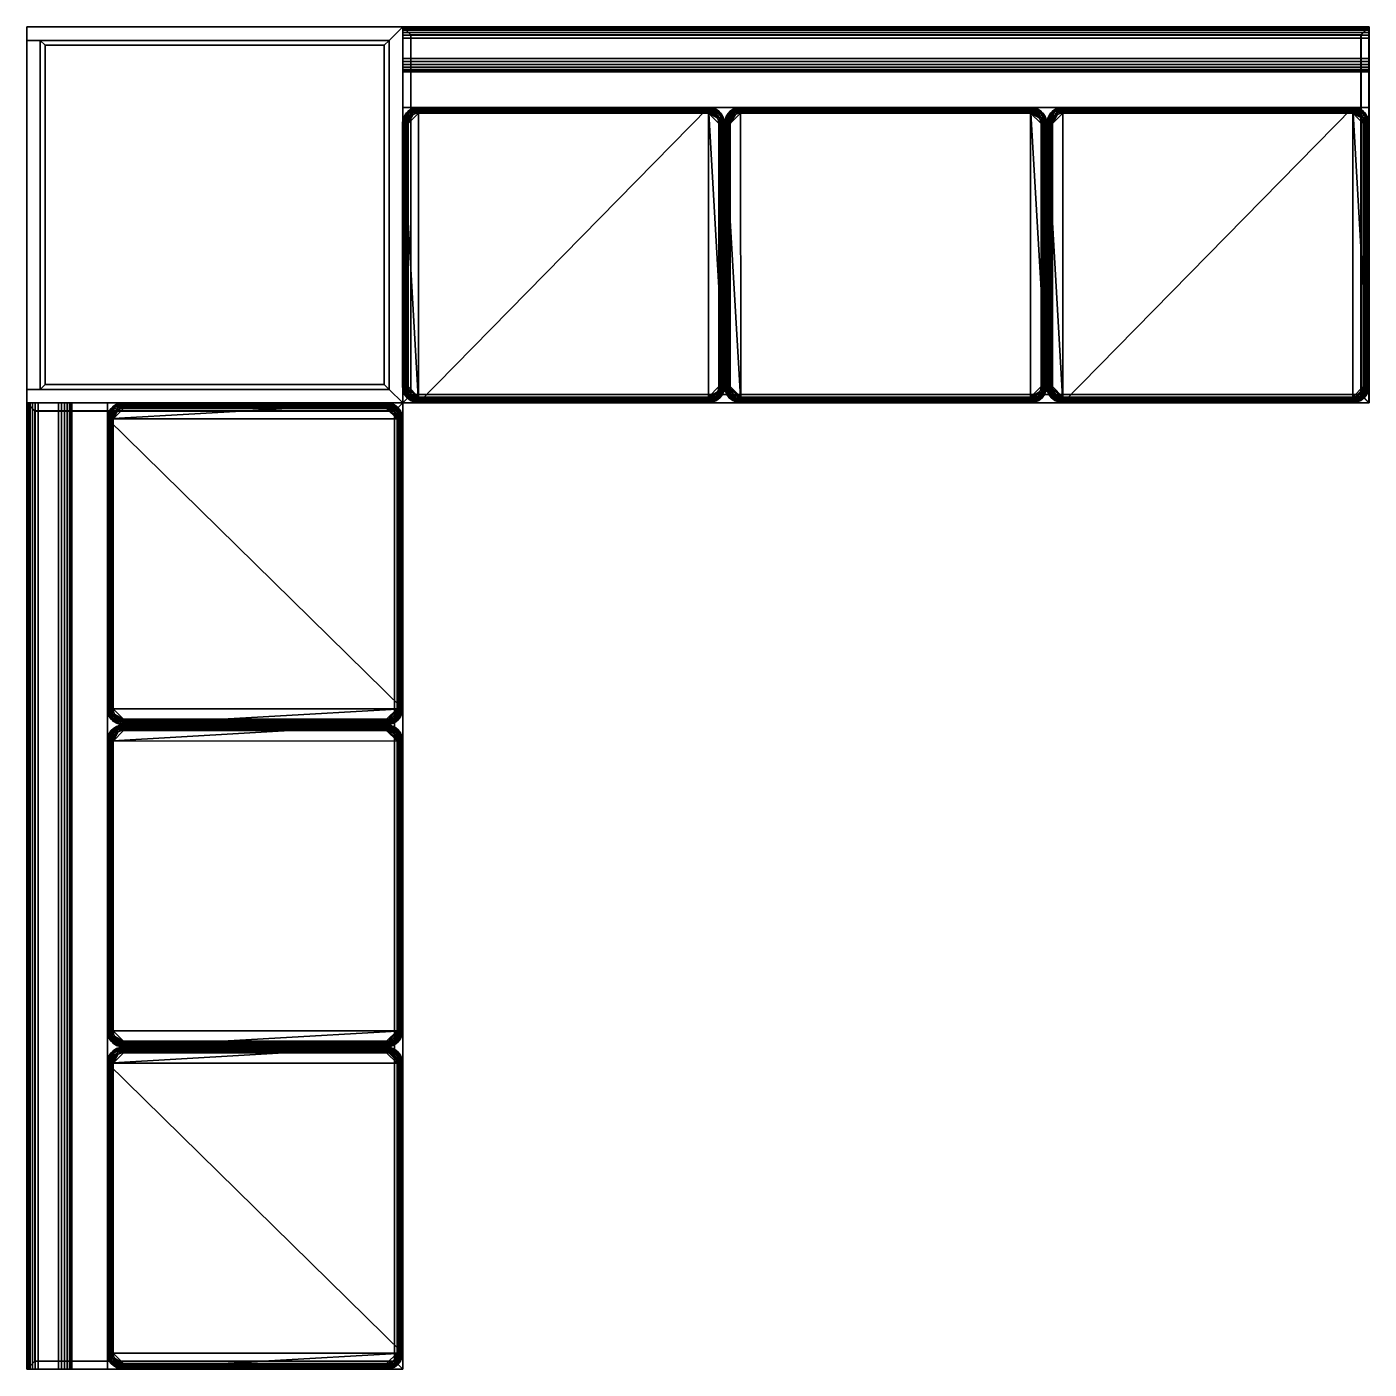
# Model space of a CAD drawing. Header units: millimetres. Extents: x -700 to 1800, y -1300 to 1200.
import ezdxf

# ---------------------------------------------------------------- set-up
doc = ezdxf.new("R2010")
doc.units = ezdxf.units.MM
doc.layers.add('I-FURN-PNLS', color=7, linetype='Continuous', lineweight=30)

# ---------------------------------------------------------------- blocks, each defined once
blk = doc.blocks.new('FamilyGeomCombination_23385-_3D_')
at = {"layer": 'I-FURN-PNLS', "color": 253, "true_color": 0xa8a8a8}
mesh = blk.add_polyface(dxfattribs=at)
corners = [(-550, -730.2, 350), (-549.3, -723.5, 350), (-547.1, -717.2, 350), (-543.5, -711.4, 350), (-538.7, -706.6, 350), (-533, -703, 350), (-526.7, -700.8, 350), (-520, -700, 350), (-30, -700, 350), (-22.3, -701, 350), (-15, -704, 350), (-8.8, -708.8, 350), (-4, -715, 350), (-1, -722.3, 350), (0, -730, 350), (0, -1270, 350), (-1, -1277.7, 350), (-4, -1285, 350), (-8.8, -1291.2, 350), (-15, -1296, 350), (-22.3, -1299, 350), (-30, -1300, 350), (-520, -1300, 350), (-526.6, -1299.3, 350), (-533, -1297.1, 350), (-538.7, -1293.5, 350), (-543.4, -1288.8, 350), (-547, -1283.2, 350), (-549.2, -1276.9, 350), (-550, -1270.2, 350)]
mesh.append_faces([[corners[k] for k in face] for face in [(21, 18, 19, 20), (3, 0, 1, 2), (14, 11, 12, 13)]], dxfattribs={"vtx0": -1, "color": 253})
mesh.append_faces([[corners[k] for k in face] for face in [(15, 22, 29, 0), (0, 3, 7, 8)]], dxfattribs={"vtx0": -1, "vtx1": -1, "vtx3": -1, "color": 253})
mesh.append_faces([[corners[k] for k in face] for face in [(0, 14, 15)]], dxfattribs={"vtx0": -1, "vtx2": -1, "color": 253})
mesh.append_faces([[corners[k] for k in face] for face in [(6, 7, 5)]], dxfattribs={"vtx1": -1, "color": 253})
mesh.append_faces([[corners[k] for k in face] for face in [(17, 18, 21, 16), (10, 11, 14, 9)]], dxfattribs={"vtx1": -1, "vtx2": -1, "color": 253})
mesh.append_faces([[corners[k] for k in face] for face in [(8, 9, 14, 0)]], dxfattribs={"vtx1": -1, "vtx2": -1, "vtx3": -1, "color": 253})
mesh.append_faces([[corners[k] for k in face] for face in [(21, 22, 15, 16)]], dxfattribs={"vtx1": -1, "vtx3": -1, "color": 253})
mesh.append_faces([[corners[k] for k in face] for face in [(22, 23, 24, 27), (27, 28, 29, 22), (3, 4, 5, 7)]], dxfattribs={"vtx2": -1, "vtx3": -1, "color": 253})
mesh.append_faces([[corners[k] for k in face] for face in [(24, 25, 26, 27)]], dxfattribs={"vtx3": -1, "color": 253})
mesh = blk.add_polyface(dxfattribs=at)
corners = [(-520, -700, 350), (-526.7, -700.8, 350), (-533, -703, 350), (-538.7, -706.6, 350), (-543.5, -711.4, 350), (-547.1, -717.2, 350), (-549.3, -723.5, 350), (-550, -730.2, 350), (-550, -730.2, 439.4), (-549.3, -723.5, 439.4), (-547.1, -717.2, 439.4), (-543.5, -711.4, 439.4), (-538.7, -706.6, 439.4), (-533, -703, 439.4), (-526.7, -700.8, 439.4), (-520, -700, 439.4)]
mesh.append_faces([[corners[k] for k in face] for face in [(9, 6, 7, 8)]], dxfattribs={"vtx0": -1, "color": 253})
mesh.append_faces([[corners[k] for k in face] for face in [(14, 1, 2, 13), (13, 2, 3, 12), (12, 3, 4, 11), (11, 4, 5, 10), (10, 5, 6, 9)]], dxfattribs={"vtx0": -1, "vtx2": -1, "color": 253})
mesh.append_faces([[corners[k] for k in face] for face in [(15, 0, 1, 14)]], dxfattribs={"vtx2": -1, "color": 253})
mesh = blk.add_polyface(dxfattribs=at)
corners = [(-520, -710.6, 450), (-520, -708.2, 449.7), (-520, -706, 448.9), (-520, -704, 447.7), (-520, -702.3, 446), (-520, -701, 444), (-520, -700.3, 441.8), (-520, -700, 439.4), (-526.7, -700.8, 439.4), (-533, -703, 439.4), (-538.7, -706.6, 439.4), (-543.5, -711.4, 439.4), (-547.1, -717.2, 439.4), (-549.3, -723.5, 439.4), (-550, -730.2, 439.4), (-549.6, -730.2, 442.1), (-548.6, -730.2, 444.7), (-546.9, -730.2, 446.9), (-544.7, -730.2, 448.6), (-542.1, -730.2, 449.6), (-539.4, -730.2, 450), (-538.7, -725.2, 450), (-536.8, -720.4, 450), (-533.7, -716.4, 450), (-529.7, -713.3, 450), (-525, -711.3, 450), (-529.1, -703.9, 446), (-545, -720.1, 446.8), (-537.1, -709.5, 447), (-548.2, -724.3, 444.4), (-541.2, -719.5, 449.1), (-542.4, -713.7, 445.9), (-542.8, -724.4, 449.2), (-535.3, -705.3, 443.8), (-532.5, -706.9, 447.4), (-526.6, -707.1, 449), (-538.4, -714.4, 448.9), (-540.6, -709.3, 443.3)]
mesh.append_faces([[corners[k] for k in face] for face in [(15, 13, 14)]], dxfattribs={"vtx0": -1, "color": 253})
mesh.append_faces([[corners[k] for k in face] for face in [(23, 36, 22), (1, 35, 0), (13, 29, 12), (5, 8, 4), (24, 36, 23), (22, 30, 21), (19, 32, 18), (25, 34, 24)]], dxfattribs={"vtx0": -1, "vtx1": -1, "color": 253})
mesh.append_faces([[corners[k] for k in face] for face in [(28, 36, 24), (34, 25, 35), (26, 35, 2), (36, 31, 30), (33, 28, 34), (8, 26, 4), (37, 28, 33), (22, 36, 30), (10, 37, 33), (27, 30, 31), (31, 37, 11), (30, 27, 32), (18, 32, 29), (26, 34, 35), (26, 33, 34), (32, 27, 29), (28, 31, 36), (12, 29, 27), (15, 29, 13), (30, 32, 21), (28, 24, 34), (33, 26, 9), (31, 28, 37), (27, 31, 12)]], dxfattribs={"vtx0": -1, "vtx1": -1, "vtx2": -1, "color": 253})
mesh.append_faces([[corners[k] for k in face] for face in [(26, 3, 4), (33, 9, 10), (32, 20, 21), (31, 11, 12)]], dxfattribs={"vtx0": -1, "vtx2": -1, "color": 253})
mesh.append_faces([[corners[k] for k in face] for face in [(2, 3, 26), (8, 9, 26), (25, 0, 35), (5, 6, 8), (19, 20, 32), (17, 18, 29), (1, 2, 35), (10, 11, 37), (15, 16, 29), (16, 17, 29)]], dxfattribs={"vtx1": -1, "vtx2": -1, "color": 253})
mesh.append_faces([[corners[k] for k in face] for face in [(6, 7, 8)]], dxfattribs={"vtx2": -1, "color": 253})
mesh = blk.add_polyface(dxfattribs=at)
corners = [(-30, -700, 350), (-520, -700, 350), (-520, -700, 439.4), (-30, -700, 439.4)]
mesh.append_faces([[corners[k] for k in face] for face in [(2, 3, 0, 1)]], dxfattribs={"color": 253})
mesh = blk.add_polyface(dxfattribs=at)
corners = [(-30, -710.6, 450), (-30, -707.9, 449.6), (-30, -705.3, 448.6), (-30, -703.1, 446.9), (-30, -701.4, 444.7), (-30, -700.4, 442.1), (-30, -700, 439.4), (-520, -700, 439.4), (-520, -700.3, 441.8), (-520, -701, 444), (-520, -702.3, 446), (-520, -704, 447.7), (-520, -706, 448.9), (-520, -708.2, 449.7), (-520, -710.6, 450)]
mesh.append_faces([[corners[k] for k in face] for face in [(10, 4, 9), (9, 5, 8)]], dxfattribs={"vtx0": -1, "vtx1": -1, "color": 253})
mesh.append_faces([[corners[k] for k in face] for face in [(13, 0, 1), (12, 1, 2), (10, 3, 4), (9, 4, 5), (8, 5, 6), (3, 10, 11)]], dxfattribs={"vtx0": -1, "vtx2": -1, "color": 253})
mesh.append_faces([[corners[k] for k in face] for face in [(14, 0, 13)]], dxfattribs={"vtx1": -1, "color": 253})
mesh.append_faces([[corners[k] for k in face] for face in [(12, 13, 1), (11, 12, 2), (2, 3, 11)]], dxfattribs={"vtx1": -1, "vtx2": -1, "color": 253})
mesh.append_faces([[corners[k] for k in face] for face in [(6, 7, 8)]], dxfattribs={"vtx2": -1, "color": 253})
mesh = blk.add_polyface(dxfattribs=at)
corners = [(0, -730, 350), (-1, -722.3, 350), (-4, -715, 350), (-8.8, -708.8, 350), (-15, -704, 350), (-22.3, -701, 350), (-30, -700, 350), (-30, -700, 439.4), (-22.3, -701, 439.4), (-15, -704, 439.4), (-8.8, -708.8, 439.4), (-4, -715, 439.4), (-1, -722.3, 439.4), (0, -730, 439.4)]
mesh.append_faces([[corners[k] for k in face] for face in [(8, 5, 6, 7)]], dxfattribs={"vtx0": -1, "color": 253})
mesh.append_faces([[corners[k] for k in face] for face in [(12, 1, 2, 11), (11, 2, 3, 10), (9, 4, 5, 8), (4, 9, 10, 3)]], dxfattribs={"vtx0": -1, "vtx2": -1, "color": 253})
mesh.append_faces([[corners[k] for k in face] for face in [(13, 0, 1, 12)]], dxfattribs={"vtx2": -1, "color": 253})
mesh = blk.add_polyface(dxfattribs=at)
corners = [(-10.6, -730, 450), (-7.9, -730, 449.6), (-5.3, -730, 448.6), (-3.1, -730, 446.9), (-1.4, -730, 444.7), (-0.4, -730, 442.1), (0, -730, 439.4), (-1, -722.3, 439.4), (-4, -715, 439.4), (-8.8, -708.8, 439.4), (-15, -704, 439.4), (-22.3, -701, 439.4), (-30, -700, 439.4), (-30, -700.4, 442.1), (-30, -701.4, 444.7), (-30, -703.1, 446.9), (-30, -705.3, 448.6), (-30, -707.9, 449.6), (-30, -710.6, 450), (-25, -711.3, 450), (-20.3, -713.2, 450), (-16.3, -716.3, 450), (-13.2, -720.3, 450), (-11.3, -725, 450), (-5, -719.7, 446.7), (-19.7, -705, 446.7), (-10, -713.6, 447.8), (-3.3, -724.5, 446.5), (-24.5, -703.3, 446.5), (-8.9, -719.4, 449.1), (-19.4, -708.9, 449.1), (-13.3, -707.9, 446), (-7.1, -724.1, 449.1), (-24.1, -707.1, 449.1), (-8.7, -710.4, 444.1), (-6.3, -714.8, 445.4), (-14.8, -711.8, 449.1)]
mesh.append_faces([[corners[k] for k in face] for face in [(2, 32, 1), (15, 28, 14), (22, 26, 21), (9, 34, 8), (14, 11, 13), (21, 36, 20)]], dxfattribs={"vtx0": -1, "vtx1": -1, "color": 253})
mesh.append_faces([[corners[k] for k in face] for face in [(34, 9, 31), (2, 27, 32), (30, 33, 19), (35, 24, 8), (35, 8, 34), (30, 25, 33), (35, 29, 24), (35, 34, 26), (7, 27, 4), (24, 29, 32), (36, 30, 20), (26, 31, 36), (16, 33, 28), (31, 26, 34), (25, 31, 10), (27, 7, 24), (28, 33, 25), (11, 14, 28), (26, 29, 35), (29, 26, 22), (25, 30, 31), (23, 32, 29), (26, 36, 21), (24, 32, 27), (28, 25, 11), (30, 36, 31)]], dxfattribs={"vtx0": -1, "vtx1": -1, "vtx2": -1, "color": 253})
mesh.append_faces([[corners[k] for k in face] for face in [(27, 2, 3), (31, 9, 10), (33, 18, 19), (28, 15, 16), (25, 10, 11), (30, 19, 20)]], dxfattribs={"vtx0": -1, "vtx2": -1, "color": 253})
mesh.append_faces([[corners[k] for k in face] for face in [(16, 17, 33), (7, 8, 24), (0, 1, 32), (23, 0, 32), (4, 5, 7), (3, 4, 27), (17, 18, 33), (22, 23, 29)]], dxfattribs={"vtx1": -1, "vtx2": -1, "color": 253})
mesh.append_faces([[corners[k] for k in face] for face in [(5, 6, 7), (11, 12, 13)]], dxfattribs={"vtx2": -1, "color": 253})
mesh = blk.add_polyface(dxfattribs=at)
corners = [(-539.4, -1270.2, 450), (-538.7, -1275.2, 450), (-536.8, -1279.8, 450), (-533.7, -1283.8, 450), (-529.7, -1286.9, 450), (-525, -1288.8, 450), (-520, -1289.4, 450), (-30, -1289.4, 450), (-25, -1288.7, 450), (-20.3, -1286.8, 450), (-16.3, -1283.7, 450), (-13.2, -1279.7, 450), (-11.3, -1275, 450), (-10.6, -1270, 450), (-10.6, -730, 450), (-11.3, -725, 450), (-13.2, -720.3, 450), (-16.3, -716.3, 450), (-20.3, -713.2, 450), (-25, -711.3, 450), (-30, -710.6, 450), (-520, -710.6, 450), (-525, -711.3, 450), (-529.7, -713.3, 450), (-533.7, -716.4, 450), (-536.8, -720.4, 450), (-538.7, -725.2, 450), (-539.4, -730.2, 450)]
mesh.append_faces([[corners[k] for k in face] for face in [(19, 17, 18), (6, 3, 4, 5)]], dxfattribs={"vtx0": -1, "color": 253})
mesh.append_faces([[corners[k] for k in face] for face in [(3, 6, 2)]], dxfattribs={"vtx0": -1, "vtx1": -1, "color": 253})
mesh.append_faces([[corners[k] for k in face] for face in [(13, 0, 6, 7)]], dxfattribs={"vtx0": -1, "vtx1": -1, "vtx3": -1, "color": 253})
mesh.append_faces([[corners[k] for k in face] for face in [(27, 23, 24)]], dxfattribs={"vtx0": -1, "vtx2": -1, "color": 253})
mesh.append_faces([[corners[k] for k in face] for face in [(27, 21, 22, 23), (6, 0, 1, 2)]], dxfattribs={"vtx0": -1, "vtx3": -1, "color": 253})
mesh.append_faces([[corners[k] for k in face] for face in [(20, 21, 27, 14), (9, 10, 13, 7)]], dxfattribs={"vtx1": -1, "vtx2": -1, "vtx3": -1, "color": 253})
mesh.append_faces([[corners[k] for k in face] for face in [(19, 20, 14, 15), (13, 14, 27, 0)]], dxfattribs={"vtx1": -1, "vtx3": -1, "color": 253})
mesh.append_faces([[corners[k] for k in face] for face in [(25, 26, 27, 24), (11, 12, 13, 10), (7, 8, 9)]], dxfattribs={"vtx2": -1, "color": 253})
mesh.append_faces([[corners[k] for k in face] for face in [(15, 16, 17, 19)]], dxfattribs={"vtx2": -1, "vtx3": -1, "color": 253})
mesh = blk.add_polyface(dxfattribs=at)
corners = [(-550, -730.2, 350), (-550, -1270.2, 350), (-550, -1270.2, 439.4), (-550, -730.2, 439.4)]
mesh.append_faces([[corners[k] for k in face] for face in [(2, 3, 0, 1)]], dxfattribs={"color": 253})
mesh = blk.add_polyface(dxfattribs=at)
corners = [(-550, -1270.2, 439.4), (-549.7, -1270.2, 441.8), (-549, -1270.2, 444), (-547.7, -1270.2, 446), (-546, -1270.2, 447.7), (-544, -1270.2, 448.9), (-541.8, -1270.2, 449.7), (-539.4, -1270.2, 450), (-539.4, -730.2, 450), (-542.1, -730.2, 449.6), (-544.7, -730.2, 448.6), (-546.9, -730.2, 446.9), (-548.6, -730.2, 444.7), (-549.6, -730.2, 442.1), (-550, -730.2, 439.4)]
mesh.append_faces([[corners[k] for k in face] for face in [(3, 12, 2), (2, 13, 1)]], dxfattribs={"vtx0": -1, "vtx1": -1, "color": 253})
mesh.append_faces([[corners[k] for k in face] for face in [(11, 3, 4)]], dxfattribs={"vtx0": -1, "vtx2": -1, "color": 253})
mesh.append_faces([[corners[k] for k in face] for face in [(7, 8, 6)]], dxfattribs={"vtx1": -1, "color": 253})
mesh.append_faces([[corners[k] for k in face] for face in [(9, 10, 5), (8, 9, 6), (5, 6, 9), (4, 5, 10), (10, 11, 4), (11, 12, 3), (13, 14, 1), (12, 13, 2)]], dxfattribs={"vtx1": -1, "vtx2": -1, "color": 253})
mesh.append_faces([[corners[k] for k in face] for face in [(14, 0, 1)]], dxfattribs={"vtx2": -1, "color": 253})
mesh = blk.add_polyface(dxfattribs=at)
corners = [(-10.6, -1270, 450), (-7.9, -1270, 449.6), (-5.3, -1270, 448.6), (-3.1, -1270, 446.9), (-1.4, -1270, 444.7), (-0.4, -1270, 442.1), (0, -1270, 439.4), (0, -730, 439.4), (-0.4, -730, 442.1), (-1.4, -730, 444.7), (-3.1, -730, 446.9), (-5.3, -730, 448.6), (-7.9, -730, 449.6), (-10.6, -730, 450)]
mesh.append_faces([[corners[k] for k in face] for face in [(8, 5, 6, 7)]], dxfattribs={"vtx0": -1, "color": 253})
mesh.append_faces([[corners[k] for k in face] for face in [(12, 1, 2, 11), (11, 2, 3, 10), (9, 4, 5, 8), (4, 9, 10, 3)]], dxfattribs={"vtx0": -1, "vtx2": -1, "color": 253})
mesh.append_faces([[corners[k] for k in face] for face in [(13, 0, 1, 12)]], dxfattribs={"vtx2": -1, "color": 253})
mesh = blk.add_polyface(dxfattribs=at)
corners = [(0, -1270, 350), (0, -730, 350), (0, -730, 439.4), (0, -1270, 439.4)]
mesh.append_faces([[corners[k] for k in face] for face in [(2, 3, 0, 1)]], dxfattribs={"color": 253})
mesh = blk.add_polyface(dxfattribs=at)
corners = [(-550, -1270.2, 350), (-549.2, -1276.9, 350), (-547, -1283.2, 350), (-543.4, -1288.8, 350), (-538.7, -1293.5, 350), (-533, -1297.1, 350), (-526.6, -1299.3, 350), (-520, -1300, 350), (-520, -1300, 439.4), (-526.6, -1299.3, 439.4), (-533, -1297.1, 439.4), (-538.7, -1293.5, 439.4), (-543.4, -1288.8, 439.4), (-547, -1283.2, 439.4), (-549.2, -1276.9, 439.4), (-550, -1270.2, 439.4)]
mesh.append_faces([[corners[k] for k in face] for face in [(9, 6, 7, 8)]], dxfattribs={"vtx0": -1, "color": 253})
mesh.append_faces([[corners[k] for k in face] for face in [(14, 1, 2, 13), (13, 2, 3, 12), (12, 3, 4, 11), (11, 4, 5, 10), (10, 5, 6, 9)]], dxfattribs={"vtx0": -1, "vtx2": -1, "color": 253})
mesh.append_faces([[corners[k] for k in face] for face in [(15, 0, 1, 14)]], dxfattribs={"vtx2": -1, "color": 253})
mesh = blk.add_polyface(dxfattribs=at)
corners = [(-520, -1300, 439.4), (-520, -1299.6, 442.1), (-520, -1298.6, 444.7), (-520, -1296.9, 446.9), (-520, -1294.7, 448.6), (-520, -1292.1, 449.6), (-520, -1289.4, 450), (-525, -1288.8, 450), (-529.7, -1286.9, 450), (-533.7, -1283.8, 450), (-536.8, -1279.8, 450), (-538.7, -1275.2, 450), (-539.4, -1270.2, 450), (-541.8, -1270.2, 449.7), (-544, -1270.2, 448.9), (-546, -1270.2, 447.7), (-547.7, -1270.2, 446), (-549, -1270.2, 444), (-549.7, -1270.2, 441.8), (-550, -1270.2, 439.4), (-549.2, -1276.9, 439.4), (-547, -1283.2, 439.4), (-543.4, -1288.8, 439.4), (-538.7, -1293.5, 439.4), (-533, -1297.1, 439.4), (-526.6, -1299.3, 439.4), (-546.1, -1279.2, 446), (-530, -1295.1, 446.8), (-540.6, -1287.2, 447), (-525.9, -1298.2, 444.4), (-530.6, -1291.2, 449.1), (-536.4, -1292.4, 445.9), (-525.8, -1292.8, 449.2), (-544.7, -1285.4, 443.8), (-543.2, -1282.6, 447.4), (-542.9, -1276.7, 449), (-535.7, -1288.5, 448.9), (-540.8, -1290.6, 443.3)]
mesh.append_faces([[corners[k] for k in face] for face in [(1, 25, 0)]], dxfattribs={"vtx0": -1, "color": 253})
mesh.append_faces([[corners[k] for k in face] for face in [(9, 36, 8), (13, 35, 12), (25, 29, 24), (17, 20, 16), (10, 36, 9), (8, 30, 7), (5, 32, 4), (11, 34, 10)]], dxfattribs={"vtx0": -1, "vtx1": -1, "color": 253})
mesh.append_faces([[corners[k] for k in face] for face in [(28, 36, 10), (34, 11, 35), (26, 35, 14), (36, 31, 30), (33, 28, 34), (20, 26, 16), (37, 28, 33), (8, 36, 30), (22, 37, 33), (27, 30, 31), (31, 37, 23), (30, 27, 32), (4, 32, 29), (26, 34, 35), (26, 33, 34), (32, 27, 29), (28, 31, 36), (24, 29, 27), (1, 29, 25), (30, 32, 7), (28, 10, 34), (33, 26, 21), (31, 28, 37), (27, 31, 24)]], dxfattribs={"vtx0": -1, "vtx1": -1, "vtx2": -1, "color": 253})
mesh.append_faces([[corners[k] for k in face] for face in [(26, 15, 16), (33, 21, 22), (32, 6, 7), (31, 23, 24)]], dxfattribs={"vtx0": -1, "vtx2": -1, "color": 253})
mesh.append_faces([[corners[k] for k in face] for face in [(14, 15, 26), (20, 21, 26), (11, 12, 35), (17, 18, 20), (5, 6, 32), (3, 4, 29), (13, 14, 35), (22, 23, 37), (1, 2, 29), (2, 3, 29)]], dxfattribs={"vtx1": -1, "vtx2": -1, "color": 253})
mesh.append_faces([[corners[k] for k in face] for face in [(18, 19, 20)]], dxfattribs={"vtx2": -1, "color": 253})
mesh = blk.add_polyface(dxfattribs=at)
corners = [(-30, -1300, 350), (-22.3, -1299, 350), (-15, -1296, 350), (-8.8, -1291.2, 350), (-4, -1285, 350), (-1, -1277.7, 350), (0, -1270, 350), (0, -1270, 439.4), (-1, -1277.7, 439.4), (-4, -1285, 439.4), (-8.8, -1291.2, 439.4), (-15, -1296, 439.4), (-22.3, -1299, 439.4), (-30, -1300, 439.4)]
mesh.append_faces([[corners[k] for k in face] for face in [(8, 5, 6, 7)]], dxfattribs={"vtx0": -1, "color": 253})
mesh.append_faces([[corners[k] for k in face] for face in [(12, 1, 2, 11), (11, 2, 3, 10), (9, 4, 5, 8), (4, 9, 10, 3)]], dxfattribs={"vtx0": -1, "vtx2": -1, "color": 253})
mesh.append_faces([[corners[k] for k in face] for face in [(13, 0, 1, 12)]], dxfattribs={"vtx2": -1, "color": 253})
mesh = blk.add_polyface(dxfattribs=at)
corners = [(-30, -1289.4, 450), (-30, -1292.1, 449.6), (-30, -1294.7, 448.6), (-30, -1296.9, 446.9), (-30, -1298.6, 444.7), (-30, -1299.6, 442.1), (-30, -1300, 439.4), (-22.3, -1299, 439.4), (-15, -1296, 439.4), (-8.8, -1291.2, 439.4), (-4, -1285, 439.4), (-1, -1277.7, 439.4), (0, -1270, 439.4), (-0.4, -1270, 442.1), (-1.4, -1270, 444.7), (-3.1, -1270, 446.9), (-5.3, -1270, 448.6), (-7.9, -1270, 449.6), (-10.6, -1270, 450), (-11.3, -1275, 450), (-13.2, -1279.7, 450), (-16.3, -1283.7, 450), (-20.3, -1286.8, 450), (-25, -1288.7, 450), (-19.7, -1295, 446.7), (-5, -1280.3, 446.7), (-13.6, -1290, 447.8), (-24.5, -1296.7, 446.5), (-3.3, -1275.5, 446.5), (-19.4, -1291.1, 449.1), (-8.9, -1280.6, 449.1), (-7.9, -1286.7, 446), (-24.1, -1292.9, 449.1), (-7.1, -1275.9, 449.1), (-10.4, -1291.3, 444.1), (-14.8, -1293.7, 445.4), (-11.8, -1285.2, 449.1)]
mesh.append_faces([[corners[k] for k in face] for face in [(2, 32, 1), (15, 28, 14), (22, 26, 21), (9, 34, 8), (14, 11, 13), (21, 36, 20)]], dxfattribs={"vtx0": -1, "vtx1": -1, "color": 253})
mesh.append_faces([[corners[k] for k in face] for face in [(34, 9, 31), (2, 27, 32), (30, 33, 19), (35, 24, 8), (35, 8, 34), (30, 25, 33), (35, 29, 24), (35, 34, 26), (7, 27, 4), (24, 29, 32), (36, 30, 20), (26, 31, 36), (16, 33, 28), (31, 26, 34), (25, 31, 10), (27, 7, 24), (28, 33, 25), (11, 14, 28), (26, 29, 35), (29, 26, 22), (25, 30, 31), (23, 32, 29), (26, 36, 21), (24, 32, 27), (28, 25, 11), (30, 36, 31)]], dxfattribs={"vtx0": -1, "vtx1": -1, "vtx2": -1, "color": 253})
mesh.append_faces([[corners[k] for k in face] for face in [(27, 2, 3), (31, 9, 10), (33, 18, 19), (28, 15, 16), (25, 10, 11), (30, 19, 20)]], dxfattribs={"vtx0": -1, "vtx2": -1, "color": 253})
mesh.append_faces([[corners[k] for k in face] for face in [(16, 17, 33), (7, 8, 24), (0, 1, 32), (23, 0, 32), (4, 5, 7), (3, 4, 27), (17, 18, 33), (22, 23, 29)]], dxfattribs={"vtx1": -1, "vtx2": -1, "color": 253})
mesh.append_faces([[corners[k] for k in face] for face in [(5, 6, 7), (11, 12, 13)]], dxfattribs={"vtx2": -1, "color": 253})
mesh = blk.add_polyface(dxfattribs=at)
corners = [(-520, -1289.4, 450), (-520, -1292.1, 449.6), (-520, -1294.7, 448.6), (-520, -1296.9, 446.9), (-520, -1298.6, 444.7), (-520, -1299.6, 442.1), (-520, -1300, 439.4), (-30, -1300, 439.4), (-30, -1299.6, 442.1), (-30, -1298.6, 444.7), (-30, -1296.9, 446.9), (-30, -1294.7, 448.6), (-30, -1292.1, 449.6), (-30, -1289.4, 450)]
mesh.append_faces([[corners[k] for k in face] for face in [(8, 5, 6, 7)]], dxfattribs={"vtx0": -1, "color": 253})
mesh.append_faces([[corners[k] for k in face] for face in [(12, 1, 2, 11), (3, 10, 11, 2), (9, 4, 5, 8), (4, 9, 10, 3)]], dxfattribs={"vtx0": -1, "vtx2": -1, "color": 253})
mesh.append_faces([[corners[k] for k in face] for face in [(13, 0, 1, 12)]], dxfattribs={"vtx2": -1, "color": 253})
mesh = blk.add_polyface(dxfattribs=at)
corners = [(-520, -1300, 350), (-30, -1300, 350), (-30, -1300, 439.4), (-520, -1300, 439.4)]
mesh.append_faces([[corners[k] for k in face] for face in [(2, 3, 0, 1)]], dxfattribs={"color": 253})
blk = doc.blocks.new('FamilyGeomCombination_23596-_3D_')
at = {"layer": 'I-FURN-PNLS', "color": 253, "true_color": 0xa8a8a8}
mesh = blk.add_polyface(dxfattribs=at)
corners = [(-550, -130.2, 350), (-549.3, -123.5, 350), (-547.1, -117.2, 350), (-543.5, -111.4, 350), (-538.7, -106.6, 350), (-533, -103, 350), (-526.7, -100.8, 350), (-520, -100, 350), (-30, -100, 350), (-22.3, -101, 350), (-15, -104, 350), (-8.8, -108.8, 350), (-4, -115, 350), (-1, -122.3, 350), (0, -130, 350), (0, -670, 350), (-1, -677.7, 350), (-4, -685, 350), (-8.8, -691.2, 350), (-15, -696, 350), (-22.3, -699, 350), (-30, -700, 350), (-520, -700, 350), (-526.6, -699.3, 350), (-533, -697.1, 350), (-538.7, -693.5, 350), (-543.4, -688.8, 350), (-547, -683.2, 350), (-549.2, -676.9, 350), (-550, -670.2, 350)]
mesh.append_faces([[corners[k] for k in face] for face in [(21, 18, 19, 20), (4, 2, 3), (14, 11, 12, 13)]], dxfattribs={"vtx0": -1, "color": 253})
mesh.append_faces([[corners[k] for k in face] for face in [(6, 0, 4, 5)]], dxfattribs={"vtx0": -1, "vtx1": -1, "color": 253})
mesh.append_faces([[corners[k] for k in face] for face in [(28, 22, 25, 27)]], dxfattribs={"vtx0": -1, "vtx1": -1, "vtx2": -1, "color": 253})
mesh.append_faces([[corners[k] for k in face] for face in [(15, 29, 0, 14)]], dxfattribs={"vtx0": -1, "vtx2": -1, "color": 253})
mesh.append_faces([[corners[k] for k in face] for face in [(22, 28, 29, 15)]], dxfattribs={"vtx0": -1, "vtx2": -1, "vtx3": -1, "color": 253})
mesh.append_faces([[corners[k] for k in face] for face in [(0, 6, 7, 8)]], dxfattribs={"vtx0": -1, "vtx3": -1, "color": 253})
mesh.append_faces([[corners[k] for k in face] for face in [(17, 18, 21, 16), (10, 11, 14, 9)]], dxfattribs={"vtx1": -1, "vtx2": -1, "color": 253})
mesh.append_faces([[corners[k] for k in face] for face in [(8, 9, 14, 0)]], dxfattribs={"vtx1": -1, "vtx2": -1, "vtx3": -1, "color": 253})
mesh.append_faces([[corners[k] for k in face] for face in [(21, 22, 15, 16)]], dxfattribs={"vtx1": -1, "vtx3": -1, "color": 253})
mesh.append_faces([[corners[k] for k in face] for face in [(25, 26, 27)]], dxfattribs={"vtx2": -1, "color": 253})
mesh.append_faces([[corners[k] for k in face] for face in [(0, 1, 2, 4)]], dxfattribs={"vtx2": -1, "vtx3": -1, "color": 253})
mesh.append_faces([[corners[k] for k in face] for face in [(22, 23, 24, 25)]], dxfattribs={"vtx3": -1, "color": 253})
mesh = blk.add_polyface(dxfattribs=at)
corners = [(-520, -100, 350), (-526.7, -100.8, 350), (-533, -103, 350), (-538.7, -106.6, 350), (-543.5, -111.4, 350), (-547.1, -117.2, 350), (-549.3, -123.5, 350), (-550, -130.2, 350), (-550, -130.2, 439.4), (-549.3, -123.5, 439.4), (-547.1, -117.2, 439.4), (-543.5, -111.4, 439.4), (-538.7, -106.6, 439.4), (-533, -103, 439.4), (-526.7, -100.8, 439.4), (-520, -100, 439.4)]
mesh.append_faces([[corners[k] for k in face] for face in [(9, 6, 7, 8)]], dxfattribs={"vtx0": -1, "color": 253})
mesh.append_faces([[corners[k] for k in face] for face in [(14, 1, 2, 13), (13, 2, 3, 12), (12, 3, 4, 11), (11, 4, 5, 10), (10, 5, 6, 9)]], dxfattribs={"vtx0": -1, "vtx2": -1, "color": 253})
mesh.append_faces([[corners[k] for k in face] for face in [(15, 0, 1, 14)]], dxfattribs={"vtx2": -1, "color": 253})
mesh = blk.add_polyface(dxfattribs=at)
corners = [(-520, -110.6, 450), (-520, -108.2, 449.7), (-520, -106, 448.9), (-520, -104, 447.7), (-520, -102.3, 446), (-520, -101, 444), (-520, -100.3, 441.8), (-520, -100, 439.4), (-526.7, -100.8, 439.4), (-533, -103, 439.4), (-538.7, -106.6, 439.4), (-543.5, -111.4, 439.4), (-547.1, -117.2, 439.4), (-549.3, -123.5, 439.4), (-550, -130.2, 439.4), (-549.6, -130.2, 442.1), (-548.6, -130.2, 444.7), (-546.9, -130.2, 446.9), (-544.7, -130.2, 448.6), (-542.1, -130.2, 449.6), (-539.4, -130.2, 450), (-538.7, -125.2, 450), (-536.8, -120.4, 450), (-533.7, -116.4, 450), (-529.7, -113.3, 450), (-525, -111.3, 450), (-529.1, -103.9, 446), (-545, -120.1, 446.8), (-537.1, -109.5, 447), (-548.2, -124.3, 444.4), (-541.2, -119.5, 449.1), (-542.4, -113.7, 445.9), (-542.8, -124.4, 449.2), (-535.3, -105.3, 443.8), (-532.5, -106.9, 447.4), (-526.6, -107.1, 449), (-538.4, -114.4, 448.9), (-540.6, -109.3, 443.3)]
mesh.append_faces([[corners[k] for k in face] for face in [(15, 13, 14)]], dxfattribs={"vtx0": -1, "color": 253})
mesh.append_faces([[corners[k] for k in face] for face in [(23, 36, 22), (1, 35, 0), (13, 29, 12), (5, 8, 4), (24, 36, 23), (22, 30, 21), (19, 32, 18), (25, 34, 24)]], dxfattribs={"vtx0": -1, "vtx1": -1, "color": 253})
mesh.append_faces([[corners[k] for k in face] for face in [(28, 36, 24), (34, 25, 35), (26, 35, 2), (36, 31, 30), (33, 28, 34), (8, 26, 4), (37, 28, 33), (22, 36, 30), (10, 37, 33), (27, 30, 31), (31, 37, 11), (30, 27, 32), (18, 32, 29), (26, 34, 35), (26, 33, 34), (32, 27, 29), (28, 31, 36), (12, 29, 27), (15, 29, 13), (30, 32, 21), (28, 24, 34), (33, 26, 9), (31, 28, 37), (27, 31, 12)]], dxfattribs={"vtx0": -1, "vtx1": -1, "vtx2": -1, "color": 253})
mesh.append_faces([[corners[k] for k in face] for face in [(26, 3, 4), (33, 9, 10), (32, 20, 21), (31, 11, 12)]], dxfattribs={"vtx0": -1, "vtx2": -1, "color": 253})
mesh.append_faces([[corners[k] for k in face] for face in [(2, 3, 26), (8, 9, 26), (25, 0, 35), (5, 6, 8), (19, 20, 32), (17, 18, 29), (1, 2, 35), (10, 11, 37), (15, 16, 29), (16, 17, 29)]], dxfattribs={"vtx1": -1, "vtx2": -1, "color": 253})
mesh.append_faces([[corners[k] for k in face] for face in [(6, 7, 8)]], dxfattribs={"vtx2": -1, "color": 253})
mesh = blk.add_polyface(dxfattribs=at)
corners = [(-30, -100, 350), (-520, -100, 350), (-520, -100, 439.4), (-30, -100, 439.4)]
mesh.append_faces([[corners[k] for k in face] for face in [(2, 3, 0, 1)]], dxfattribs={"color": 253})
mesh = blk.add_polyface(dxfattribs=at)
corners = [(-30, -110.6, 450), (-30, -107.9, 449.6), (-30, -105.3, 448.6), (-30, -103.1, 446.9), (-30, -101.4, 444.7), (-30, -100.4, 442.1), (-30, -100, 439.4), (-520, -100, 439.4), (-520, -100.3, 441.8), (-520, -101, 444), (-520, -102.3, 446), (-520, -104, 447.7), (-520, -106, 448.9), (-520, -108.2, 449.7), (-520, -110.6, 450)]
mesh.append_faces([[corners[k] for k in face] for face in [(10, 4, 9), (9, 5, 8)]], dxfattribs={"vtx0": -1, "vtx1": -1, "color": 253})
mesh.append_faces([[corners[k] for k in face] for face in [(13, 0, 1), (12, 1, 2), (10, 3, 4), (9, 4, 5), (8, 5, 6), (3, 10, 11)]], dxfattribs={"vtx0": -1, "vtx2": -1, "color": 253})
mesh.append_faces([[corners[k] for k in face] for face in [(14, 0, 13)]], dxfattribs={"vtx1": -1, "color": 253})
mesh.append_faces([[corners[k] for k in face] for face in [(12, 13, 1), (11, 12, 2), (2, 3, 11)]], dxfattribs={"vtx1": -1, "vtx2": -1, "color": 253})
mesh.append_faces([[corners[k] for k in face] for face in [(6, 7, 8)]], dxfattribs={"vtx2": -1, "color": 253})
mesh = blk.add_polyface(dxfattribs=at)
corners = [(0, -130, 350), (-1, -122.3, 350), (-4, -115, 350), (-8.8, -108.8, 350), (-15, -104, 350), (-22.3, -101, 350), (-30, -100, 350), (-30, -100, 439.4), (-22.3, -101, 439.4), (-15, -104, 439.4), (-8.8, -108.8, 439.4), (-4, -115, 439.4), (-1, -122.3, 439.4), (0, -130, 439.4)]
mesh.append_faces([[corners[k] for k in face] for face in [(8, 5, 6, 7)]], dxfattribs={"vtx0": -1, "color": 253})
mesh.append_faces([[corners[k] for k in face] for face in [(12, 1, 2, 11), (11, 2, 3, 10), (9, 4, 5, 8), (4, 9, 10, 3)]], dxfattribs={"vtx0": -1, "vtx2": -1, "color": 253})
mesh.append_faces([[corners[k] for k in face] for face in [(13, 0, 1, 12)]], dxfattribs={"vtx2": -1, "color": 253})
mesh = blk.add_polyface(dxfattribs=at)
corners = [(-10.6, -130, 450), (-7.9, -130, 449.6), (-5.3, -130, 448.6), (-3.1, -130, 446.9), (-1.4, -130, 444.7), (-0.4, -130, 442.1), (0, -130, 439.4), (-1, -122.3, 439.4), (-4, -115, 439.4), (-8.8, -108.8, 439.4), (-15, -104, 439.4), (-22.3, -101, 439.4), (-30, -100, 439.4), (-30, -100.4, 442.1), (-30, -101.4, 444.7), (-30, -103.1, 446.9), (-30, -105.3, 448.6), (-30, -107.9, 449.6), (-30, -110.6, 450), (-25, -111.3, 450), (-20.3, -113.2, 450), (-16.3, -116.3, 450), (-13.2, -120.3, 450), (-11.3, -125, 450), (-5, -119.7, 446.7), (-19.7, -105, 446.7), (-10, -113.6, 447.8), (-3.3, -124.5, 446.5), (-24.5, -103.3, 446.5), (-8.9, -119.4, 449.1), (-19.4, -108.9, 449.1), (-13.3, -107.9, 446), (-7.1, -124.1, 449.1), (-24.1, -107.1, 449.1), (-8.7, -110.4, 444.1), (-6.3, -114.8, 445.4), (-14.8, -111.8, 449.1)]
mesh.append_faces([[corners[k] for k in face] for face in [(2, 32, 1), (15, 28, 14), (22, 26, 21), (9, 34, 8), (14, 11, 13), (21, 36, 20)]], dxfattribs={"vtx0": -1, "vtx1": -1, "color": 253})
mesh.append_faces([[corners[k] for k in face] for face in [(34, 9, 31), (2, 27, 32), (30, 33, 19), (35, 24, 8), (35, 8, 34), (30, 25, 33), (35, 29, 24), (35, 34, 26), (7, 27, 4), (24, 29, 32), (36, 30, 20), (26, 31, 36), (16, 33, 28), (31, 26, 34), (25, 31, 10), (27, 7, 24), (28, 33, 25), (11, 14, 28), (26, 29, 35), (29, 26, 22), (25, 30, 31), (23, 32, 29), (26, 36, 21), (24, 32, 27), (28, 25, 11), (30, 36, 31)]], dxfattribs={"vtx0": -1, "vtx1": -1, "vtx2": -1, "color": 253})
mesh.append_faces([[corners[k] for k in face] for face in [(27, 2, 3), (31, 9, 10), (33, 18, 19), (28, 15, 16), (25, 10, 11), (30, 19, 20)]], dxfattribs={"vtx0": -1, "vtx2": -1, "color": 253})
mesh.append_faces([[corners[k] for k in face] for face in [(16, 17, 33), (7, 8, 24), (0, 1, 32), (23, 0, 32), (4, 5, 7), (3, 4, 27), (17, 18, 33), (22, 23, 29)]], dxfattribs={"vtx1": -1, "vtx2": -1, "color": 253})
mesh.append_faces([[corners[k] for k in face] for face in [(5, 6, 7), (11, 12, 13)]], dxfattribs={"vtx2": -1, "color": 253})
mesh = blk.add_polyface(dxfattribs=at)
corners = [(-539.4, -670.2, 450), (-538.7, -675.2, 450), (-536.8, -679.8, 450), (-533.7, -683.8, 450), (-529.7, -686.9, 450), (-525, -688.8, 450), (-520, -689.4, 450), (-30, -689.4, 450), (-25, -688.7, 450), (-20.3, -686.8, 450), (-16.3, -683.7, 450), (-13.2, -679.7, 450), (-11.3, -675, 450), (-10.6, -670, 450), (-10.6, -130, 450), (-11.3, -125, 450), (-13.2, -120.3, 450), (-16.3, -116.3, 450), (-20.3, -113.2, 450), (-25, -111.3, 450), (-30, -110.6, 450), (-520, -110.6, 450), (-525, -111.3, 450), (-529.7, -113.3, 450), (-533.7, -116.4, 450), (-536.8, -120.4, 450), (-538.7, -125.2, 450), (-539.4, -130.2, 450)]
mesh.append_faces([[corners[k] for k in face] for face in [(6, 3, 4, 5)]], dxfattribs={"vtx0": -1, "color": 253})
mesh.append_faces([[corners[k] for k in face] for face in [(3, 6, 2), (8, 13, 7)]], dxfattribs={"vtx0": -1, "vtx1": -1, "color": 253})
mesh.append_faces([[corners[k] for k in face] for face in [(13, 0, 6, 7)]], dxfattribs={"vtx0": -1, "vtx1": -1, "vtx3": -1, "color": 253})
mesh.append_faces([[corners[k] for k in face] for face in [(27, 23, 24), (20, 14, 15)]], dxfattribs={"vtx0": -1, "vtx2": -1, "color": 253})
mesh.append_faces([[corners[k] for k in face] for face in [(27, 21, 22, 23), (6, 0, 1, 2), (13, 8, 9, 10)]], dxfattribs={"vtx0": -1, "vtx3": -1, "color": 253})
mesh.append_faces([[corners[k] for k in face] for face in [(16, 17, 20, 15)]], dxfattribs={"vtx1": -1, "vtx2": -1, "color": 253})
mesh.append_faces([[corners[k] for k in face] for face in [(20, 21, 27, 14)]], dxfattribs={"vtx1": -1, "vtx2": -1, "vtx3": -1, "color": 253})
mesh.append_faces([[corners[k] for k in face] for face in [(13, 14, 27, 0)]], dxfattribs={"vtx1": -1, "vtx3": -1, "color": 253})
mesh.append_faces([[corners[k] for k in face] for face in [(25, 26, 27, 24), (18, 19, 20, 17), (11, 12, 13, 10)]], dxfattribs={"vtx2": -1, "color": 253})
mesh = blk.add_polyface(dxfattribs=at)
corners = [(-550, -130.2, 350), (-550, -670.2, 350), (-550, -670.2, 439.4), (-550, -130.2, 439.4)]
mesh.append_faces([[corners[k] for k in face] for face in [(2, 3, 0, 1)]], dxfattribs={"color": 253})
mesh = blk.add_polyface(dxfattribs=at)
corners = [(-550, -670.2, 439.4), (-549.7, -670.2, 441.8), (-549, -670.2, 444), (-547.7, -670.2, 446), (-546, -670.2, 447.7), (-544, -670.2, 448.9), (-541.8, -670.2, 449.7), (-539.4, -670.2, 450), (-539.4, -130.2, 450), (-542.1, -130.2, 449.6), (-544.7, -130.2, 448.6), (-546.9, -130.2, 446.9), (-548.6, -130.2, 444.7), (-549.6, -130.2, 442.1), (-550, -130.2, 439.4)]
mesh.append_faces([[corners[k] for k in face] for face in [(3, 12, 2), (2, 13, 1)]], dxfattribs={"vtx0": -1, "vtx1": -1, "color": 253})
mesh.append_faces([[corners[k] for k in face] for face in [(11, 3, 4)]], dxfattribs={"vtx0": -1, "vtx2": -1, "color": 253})
mesh.append_faces([[corners[k] for k in face] for face in [(7, 8, 6)]], dxfattribs={"vtx1": -1, "color": 253})
mesh.append_faces([[corners[k] for k in face] for face in [(9, 10, 5), (8, 9, 6), (5, 6, 9), (4, 5, 10), (10, 11, 4), (11, 12, 3), (13, 14, 1), (12, 13, 2)]], dxfattribs={"vtx1": -1, "vtx2": -1, "color": 253})
mesh.append_faces([[corners[k] for k in face] for face in [(14, 0, 1)]], dxfattribs={"vtx2": -1, "color": 253})
mesh = blk.add_polyface(dxfattribs=at)
corners = [(-10.6, -670, 450), (-7.9, -670, 449.6), (-5.3, -670, 448.6), (-3.1, -670, 446.9), (-1.4, -670, 444.7), (-0.4, -670, 442.1), (0, -670, 439.4), (0, -130, 439.4), (-0.4, -130, 442.1), (-1.4, -130, 444.7), (-3.1, -130, 446.9), (-5.3, -130, 448.6), (-7.9, -130, 449.6), (-10.6, -130, 450)]
mesh.append_faces([[corners[k] for k in face] for face in [(8, 5, 6, 7)]], dxfattribs={"vtx0": -1, "color": 253})
mesh.append_faces([[corners[k] for k in face] for face in [(12, 1, 2, 11), (11, 2, 3, 10), (9, 4, 5, 8), (4, 9, 10, 3)]], dxfattribs={"vtx0": -1, "vtx2": -1, "color": 253})
mesh.append_faces([[corners[k] for k in face] for face in [(13, 0, 1, 12)]], dxfattribs={"vtx2": -1, "color": 253})
mesh = blk.add_polyface(dxfattribs=at)
corners = [(0, -670, 350), (0, -130, 350), (0, -130, 439.4), (0, -670, 439.4)]
mesh.append_faces([[corners[k] for k in face] for face in [(2, 3, 0, 1)]], dxfattribs={"color": 253})
mesh = blk.add_polyface(dxfattribs=at)
corners = [(-550, -670.2, 350), (-549.2, -676.9, 350), (-547, -683.2, 350), (-543.4, -688.8, 350), (-538.7, -693.5, 350), (-533, -697.1, 350), (-526.6, -699.3, 350), (-520, -700, 350), (-520, -700, 439.4), (-526.6, -699.3, 439.4), (-533, -697.1, 439.4), (-538.7, -693.5, 439.4), (-543.4, -688.8, 439.4), (-547, -683.2, 439.4), (-549.2, -676.9, 439.4), (-550, -670.2, 439.4)]
mesh.append_faces([[corners[k] for k in face] for face in [(9, 6, 7, 8)]], dxfattribs={"vtx0": -1, "color": 253})
mesh.append_faces([[corners[k] for k in face] for face in [(14, 1, 2, 13), (13, 2, 3, 12), (12, 3, 4, 11), (11, 4, 5, 10), (10, 5, 6, 9)]], dxfattribs={"vtx0": -1, "vtx2": -1, "color": 253})
mesh.append_faces([[corners[k] for k in face] for face in [(15, 0, 1, 14)]], dxfattribs={"vtx2": -1, "color": 253})
mesh = blk.add_polyface(dxfattribs=at)
corners = [(-520, -700, 439.4), (-520, -699.6, 442.1), (-520, -698.6, 444.7), (-520, -696.9, 446.9), (-520, -694.7, 448.6), (-520, -692.1, 449.6), (-520, -689.4, 450), (-525, -688.8, 450), (-529.7, -686.9, 450), (-533.7, -683.8, 450), (-536.8, -679.8, 450), (-538.7, -675.2, 450), (-539.4, -670.2, 450), (-541.8, -670.2, 449.7), (-544, -670.2, 448.9), (-546, -670.2, 447.7), (-547.7, -670.2, 446), (-549, -670.2, 444), (-549.7, -670.2, 441.8), (-550, -670.2, 439.4), (-549.2, -676.9, 439.4), (-547, -683.2, 439.4), (-543.4, -688.8, 439.4), (-538.7, -693.5, 439.4), (-533, -697.1, 439.4), (-526.6, -699.3, 439.4), (-546.1, -679.2, 446), (-530, -695.1, 446.8), (-540.6, -687.2, 447), (-525.9, -698.2, 444.4), (-530.6, -691.2, 449.1), (-536.4, -692.4, 445.9), (-525.8, -692.8, 449.2), (-544.7, -685.4, 443.8), (-543.2, -682.6, 447.4), (-542.9, -676.7, 449), (-535.7, -688.5, 448.9), (-540.8, -690.6, 443.3)]
mesh.append_faces([[corners[k] for k in face] for face in [(1, 25, 0)]], dxfattribs={"vtx0": -1, "color": 253})
mesh.append_faces([[corners[k] for k in face] for face in [(9, 36, 8), (13, 35, 12), (25, 29, 24), (17, 20, 16), (10, 36, 9), (8, 30, 7), (5, 32, 4), (11, 34, 10)]], dxfattribs={"vtx0": -1, "vtx1": -1, "color": 253})
mesh.append_faces([[corners[k] for k in face] for face in [(28, 36, 10), (34, 11, 35), (26, 35, 14), (36, 31, 30), (33, 28, 34), (20, 26, 16), (37, 28, 33), (8, 36, 30), (22, 37, 33), (27, 30, 31), (31, 37, 23), (30, 27, 32), (4, 32, 29), (26, 34, 35), (26, 33, 34), (32, 27, 29), (28, 31, 36), (24, 29, 27), (1, 29, 25), (30, 32, 7), (28, 10, 34), (33, 26, 21), (31, 28, 37), (27, 31, 24)]], dxfattribs={"vtx0": -1, "vtx1": -1, "vtx2": -1, "color": 253})
mesh.append_faces([[corners[k] for k in face] for face in [(26, 15, 16), (33, 21, 22), (32, 6, 7), (31, 23, 24)]], dxfattribs={"vtx0": -1, "vtx2": -1, "color": 253})
mesh.append_faces([[corners[k] for k in face] for face in [(14, 15, 26), (20, 21, 26), (11, 12, 35), (17, 18, 20), (5, 6, 32), (3, 4, 29), (13, 14, 35), (22, 23, 37), (1, 2, 29), (2, 3, 29)]], dxfattribs={"vtx1": -1, "vtx2": -1, "color": 253})
mesh.append_faces([[corners[k] for k in face] for face in [(18, 19, 20)]], dxfattribs={"vtx2": -1, "color": 253})
mesh = blk.add_polyface(dxfattribs=at)
corners = [(-30, -700, 350), (-22.3, -699, 350), (-15, -696, 350), (-8.8, -691.2, 350), (-4, -685, 350), (-1, -677.7, 350), (0, -670, 350), (0, -670, 439.4), (-1, -677.7, 439.4), (-4, -685, 439.4), (-8.8, -691.2, 439.4), (-15, -696, 439.4), (-22.3, -699, 439.4), (-30, -700, 439.4)]
mesh.append_faces([[corners[k] for k in face] for face in [(8, 5, 6, 7)]], dxfattribs={"vtx0": -1, "color": 253})
mesh.append_faces([[corners[k] for k in face] for face in [(12, 1, 2, 11), (11, 2, 3, 10), (9, 4, 5, 8), (4, 9, 10, 3)]], dxfattribs={"vtx0": -1, "vtx2": -1, "color": 253})
mesh.append_faces([[corners[k] for k in face] for face in [(13, 0, 1, 12)]], dxfattribs={"vtx2": -1, "color": 253})
mesh = blk.add_polyface(dxfattribs=at)
corners = [(-30, -689.4, 450), (-30, -692.1, 449.6), (-30, -694.7, 448.6), (-30, -696.9, 446.9), (-30, -698.6, 444.7), (-30, -699.6, 442.1), (-30, -700, 439.4), (-22.3, -699, 439.4), (-15, -696, 439.4), (-8.8, -691.2, 439.4), (-4, -685, 439.4), (-1, -677.7, 439.4), (0, -670, 439.4), (-0.4, -670, 442.1), (-1.4, -670, 444.7), (-3.1, -670, 446.9), (-5.3, -670, 448.6), (-7.9, -670, 449.6), (-10.6, -670, 450), (-11.3, -675, 450), (-13.2, -679.7, 450), (-16.3, -683.7, 450), (-20.3, -686.8, 450), (-25, -688.7, 450), (-19.7, -695, 446.7), (-5, -680.3, 446.7), (-13.6, -690, 447.8), (-24.5, -696.7, 446.5), (-3.3, -675.5, 446.5), (-19.4, -691.1, 449.1), (-8.9, -680.6, 449.1), (-7.9, -686.7, 446), (-24.1, -692.9, 449.1), (-7.1, -675.9, 449.1), (-10.4, -691.3, 444.1), (-14.8, -693.7, 445.4), (-11.8, -685.2, 449.1)]
mesh.append_faces([[corners[k] for k in face] for face in [(2, 32, 1), (15, 28, 14), (22, 26, 21), (9, 34, 8), (14, 11, 13), (21, 36, 20)]], dxfattribs={"vtx0": -1, "vtx1": -1, "color": 253})
mesh.append_faces([[corners[k] for k in face] for face in [(34, 9, 31), (2, 27, 32), (30, 33, 19), (35, 24, 8), (35, 8, 34), (30, 25, 33), (35, 29, 24), (35, 34, 26), (7, 27, 4), (24, 29, 32), (36, 30, 20), (26, 31, 36), (16, 33, 28), (31, 26, 34), (25, 31, 10), (27, 7, 24), (28, 33, 25), (11, 14, 28), (26, 29, 35), (29, 26, 22), (25, 30, 31), (23, 32, 29), (26, 36, 21), (24, 32, 27), (28, 25, 11), (30, 36, 31)]], dxfattribs={"vtx0": -1, "vtx1": -1, "vtx2": -1, "color": 253})
mesh.append_faces([[corners[k] for k in face] for face in [(27, 2, 3), (31, 9, 10), (33, 18, 19), (28, 15, 16), (25, 10, 11), (30, 19, 20)]], dxfattribs={"vtx0": -1, "vtx2": -1, "color": 253})
mesh.append_faces([[corners[k] for k in face] for face in [(16, 17, 33), (7, 8, 24), (0, 1, 32), (23, 0, 32), (4, 5, 7), (3, 4, 27), (17, 18, 33), (22, 23, 29)]], dxfattribs={"vtx1": -1, "vtx2": -1, "color": 253})
mesh.append_faces([[corners[k] for k in face] for face in [(5, 6, 7), (11, 12, 13)]], dxfattribs={"vtx2": -1, "color": 253})
mesh = blk.add_polyface(dxfattribs=at)
corners = [(-520, -689.4, 450), (-520, -692.1, 449.6), (-520, -694.7, 448.6), (-520, -696.9, 446.9), (-520, -698.6, 444.7), (-520, -699.6, 442.1), (-520, -700, 439.4), (-30, -700, 439.4), (-30, -699.6, 442.1), (-30, -698.6, 444.7), (-30, -696.9, 446.9), (-30, -694.7, 448.6), (-30, -692.1, 449.6), (-30, -689.4, 450)]
mesh.append_faces([[corners[k] for k in face] for face in [(8, 5, 6, 7)]], dxfattribs={"vtx0": -1, "color": 253})
mesh.append_faces([[corners[k] for k in face] for face in [(12, 1, 2, 11), (3, 10, 11, 2), (9, 4, 5, 8), (4, 9, 10, 3)]], dxfattribs={"vtx0": -1, "vtx2": -1, "color": 253})
mesh.append_faces([[corners[k] for k in face] for face in [(13, 0, 1, 12)]], dxfattribs={"vtx2": -1, "color": 253})
mesh = blk.add_polyface(dxfattribs=at)
corners = [(-520, -700, 350), (-30, -700, 350), (-30, -700, 439.4), (-520, -700, 439.4)]
mesh.append_faces([[corners[k] for k in face] for face in [(2, 3, 0, 1)]], dxfattribs={"color": 253})
blk = doc.blocks.new('FamilyGeomCombination_23634-_3D_')
at = {"layer": 'I-FURN-PNLS', "color": 253, "true_color": 0xa8a8a8}
mesh = blk.add_polyface(dxfattribs=at)
corners = [(-550, 469.8, 350), (-549.3, 476.5, 350), (-547.1, 482.8, 350), (-543.5, 488.6, 350), (-538.7, 493.4, 350), (-533, 497, 350), (-526.7, 499.2, 350), (-520, 500, 350), (-30, 500, 350), (-22.3, 499, 350), (-15, 496, 350), (-8.8, 491.2, 350), (-4, 485, 350), (-1, 477.7, 350), (0, 470, 350), (0, -70, 350), (-1, -77.7, 350), (-4, -85, 350), (-8.8, -91.2, 350), (-15, -96, 350), (-22.3, -99, 350), (-30, -100, 350), (-520, -100, 350), (-526.6, -99.3, 350), (-533, -97.1, 350), (-538.7, -93.5, 350), (-543.4, -88.8, 350), (-547, -83.2, 350), (-549.2, -76.9, 350), (-550, -70.2, 350)]
mesh.append_faces([[corners[k] for k in face] for face in [(21, 18, 19, 20), (4, 2, 3), (14, 11, 12, 13)]], dxfattribs={"vtx0": -1, "color": 253})
mesh.append_faces([[corners[k] for k in face] for face in [(7, 0, 4, 6)]], dxfattribs={"vtx0": -1, "vtx1": -1, "vtx2": -1, "color": 253})
mesh.append_faces([[corners[k] for k in face] for face in [(15, 22, 29, 0)]], dxfattribs={"vtx0": -1, "vtx1": -1, "vtx3": -1, "color": 253})
mesh.append_faces([[corners[k] for k in face] for face in [(0, 7, 8), (0, 14, 15)]], dxfattribs={"vtx0": -1, "vtx2": -1, "color": 253})
mesh.append_faces([[corners[k] for k in face] for face in [(5, 6, 4)]], dxfattribs={"vtx1": -1, "color": 253})
mesh.append_faces([[corners[k] for k in face] for face in [(23, 24, 29, 22), (17, 18, 21, 16), (10, 11, 14, 9)]], dxfattribs={"vtx1": -1, "vtx2": -1, "color": 253})
mesh.append_faces([[corners[k] for k in face] for face in [(8, 9, 14, 0)]], dxfattribs={"vtx1": -1, "vtx2": -1, "vtx3": -1, "color": 253})
mesh.append_faces([[corners[k] for k in face] for face in [(21, 22, 15, 16)]], dxfattribs={"vtx1": -1, "vtx3": -1, "color": 253})
mesh.append_faces([[corners[k] for k in face] for face in [(27, 28, 29, 24), (0, 1, 2, 4)]], dxfattribs={"vtx2": -1, "vtx3": -1, "color": 253})
mesh.append_faces([[corners[k] for k in face] for face in [(24, 25, 26, 27)]], dxfattribs={"vtx3": -1, "color": 253})
mesh = blk.add_polyface(dxfattribs=at)
corners = [(-520, 500, 350), (-526.7, 499.2, 350), (-533, 497, 350), (-538.7, 493.4, 350), (-543.5, 488.6, 350), (-547.1, 482.8, 350), (-549.3, 476.5, 350), (-550, 469.8, 350), (-550, 469.8, 439.4), (-549.3, 476.5, 439.4), (-547.1, 482.8, 439.4), (-543.5, 488.6, 439.4), (-538.7, 493.4, 439.4), (-533, 497, 439.4), (-526.7, 499.2, 439.4), (-520, 500, 439.4)]
mesh.append_faces([[corners[k] for k in face] for face in [(9, 6, 7, 8)]], dxfattribs={"vtx0": -1, "color": 253})
mesh.append_faces([[corners[k] for k in face] for face in [(14, 1, 2, 13), (13, 2, 3, 12), (12, 3, 4, 11), (11, 4, 5, 10), (10, 5, 6, 9)]], dxfattribs={"vtx0": -1, "vtx2": -1, "color": 253})
mesh.append_faces([[corners[k] for k in face] for face in [(15, 0, 1, 14)]], dxfattribs={"vtx2": -1, "color": 253})
mesh = blk.add_polyface(dxfattribs=at)
corners = [(-520, 489.4, 450), (-520, 491.8, 449.7), (-520, 494, 448.9), (-520, 496, 447.7), (-520, 497.7, 446), (-520, 499, 444), (-520, 499.7, 441.8), (-520, 500, 439.4), (-526.7, 499.2, 439.4), (-533, 497, 439.4), (-538.7, 493.4, 439.4), (-543.5, 488.6, 439.4), (-547.1, 482.8, 439.4), (-549.3, 476.5, 439.4), (-550, 469.8, 439.4), (-549.6, 469.8, 442.1), (-548.6, 469.8, 444.7), (-546.9, 469.8, 446.9), (-544.7, 469.8, 448.6), (-542.1, 469.8, 449.6), (-539.4, 469.8, 450), (-538.7, 474.8, 450), (-536.8, 479.6, 450), (-533.7, 483.6, 450), (-529.7, 486.7, 450), (-525, 488.7, 450), (-529.1, 496.1, 446), (-545, 479.9, 446.8), (-537.1, 490.5, 447), (-548.2, 475.7, 444.4), (-541.2, 480.5, 449.1), (-542.4, 486.3, 445.9), (-542.8, 475.6, 449.2), (-535.3, 494.7, 443.8), (-532.5, 493.1, 447.4), (-526.6, 492.9, 449), (-538.4, 485.6, 448.9), (-540.6, 490.7, 443.3)]
mesh.append_faces([[corners[k] for k in face] for face in [(15, 13, 14)]], dxfattribs={"vtx0": -1, "color": 253})
mesh.append_faces([[corners[k] for k in face] for face in [(23, 36, 22), (1, 35, 0), (13, 29, 12), (5, 8, 4), (24, 36, 23), (22, 30, 21), (19, 32, 18), (25, 34, 24)]], dxfattribs={"vtx0": -1, "vtx1": -1, "color": 253})
mesh.append_faces([[corners[k] for k in face] for face in [(28, 36, 24), (34, 25, 35), (26, 35, 2), (36, 31, 30), (33, 28, 34), (8, 26, 4), (37, 28, 33), (22, 36, 30), (10, 37, 33), (27, 30, 31), (31, 37, 11), (30, 27, 32), (18, 32, 29), (26, 34, 35), (26, 33, 34), (32, 27, 29), (28, 31, 36), (12, 29, 27), (15, 29, 13), (30, 32, 21), (28, 24, 34), (33, 26, 9), (31, 28, 37), (27, 31, 12)]], dxfattribs={"vtx0": -1, "vtx1": -1, "vtx2": -1, "color": 253})
mesh.append_faces([[corners[k] for k in face] for face in [(26, 3, 4), (33, 9, 10), (32, 20, 21), (31, 11, 12)]], dxfattribs={"vtx0": -1, "vtx2": -1, "color": 253})
mesh.append_faces([[corners[k] for k in face] for face in [(2, 3, 26), (8, 9, 26), (25, 0, 35), (5, 6, 8), (19, 20, 32), (17, 18, 29), (1, 2, 35), (10, 11, 37), (15, 16, 29), (16, 17, 29)]], dxfattribs={"vtx1": -1, "vtx2": -1, "color": 253})
mesh.append_faces([[corners[k] for k in face] for face in [(6, 7, 8)]], dxfattribs={"vtx2": -1, "color": 253})
mesh = blk.add_polyface(dxfattribs=at)
corners = [(-539.4, -70.2, 450), (-538.7, -75.2, 450), (-536.8, -79.8, 450), (-533.7, -83.8, 450), (-529.7, -86.9, 450), (-525, -88.8, 450), (-520, -89.4, 450), (-30, -89.4, 450), (-25, -88.7, 450), (-20.3, -86.8, 450), (-16.3, -83.7, 450), (-13.2, -79.7, 450), (-11.3, -75, 450), (-10.6, -70, 450), (-10.6, 470, 450), (-11.3, 475, 450), (-13.2, 479.7, 450), (-16.3, 483.7, 450), (-20.3, 486.8, 450), (-25, 488.7, 450), (-30, 489.4, 450), (-520, 489.4, 450), (-525, 488.7, 450), (-529.7, 486.7, 450), (-533.7, 483.6, 450), (-536.8, 479.6, 450), (-538.7, 474.8, 450), (-539.4, 469.8, 450)]
mesh.append_faces([[corners[k] for k in face] for face in [(6, 3, 4, 5)]], dxfattribs={"vtx0": -1, "color": 253})
mesh.append_faces([[corners[k] for k in face] for face in [(3, 6, 2)]], dxfattribs={"vtx0": -1, "vtx1": -1, "color": 253})
mesh.append_faces([[corners[k] for k in face] for face in [(13, 0, 6, 7)]], dxfattribs={"vtx0": -1, "vtx1": -1, "vtx3": -1, "color": 253})
mesh.append_faces([[corners[k] for k in face] for face in [(27, 23, 24), (20, 14, 15), (13, 7, 8)]], dxfattribs={"vtx0": -1, "vtx2": -1, "color": 253})
mesh.append_faces([[corners[k] for k in face] for face in [(27, 21, 22, 23), (6, 0, 1, 2), (13, 8, 9, 10)]], dxfattribs={"vtx0": -1, "vtx3": -1, "color": 253})
mesh.append_faces([[corners[k] for k in face] for face in [(20, 21, 27, 14)]], dxfattribs={"vtx1": -1, "vtx2": -1, "vtx3": -1, "color": 253})
mesh.append_faces([[corners[k] for k in face] for face in [(13, 14, 27, 0)]], dxfattribs={"vtx1": -1, "vtx3": -1, "color": 253})
mesh.append_faces([[corners[k] for k in face] for face in [(25, 26, 27, 24), (18, 19, 20, 17), (11, 12, 13, 10)]], dxfattribs={"vtx2": -1, "color": 253})
mesh.append_faces([[corners[k] for k in face] for face in [(15, 16, 17, 20)]], dxfattribs={"vtx2": -1, "vtx3": -1, "color": 253})
mesh = blk.add_polyface(dxfattribs=at)
corners = [(-30, 500, 350), (-520, 500, 350), (-520, 500, 439.4), (-30, 500, 439.4)]
mesh.append_faces([[corners[k] for k in face] for face in [(2, 3, 0, 1)]], dxfattribs={"color": 253})
mesh = blk.add_polyface(dxfattribs=at)
corners = [(-30, 489.4, 450), (-30, 492.1, 449.6), (-30, 494.7, 448.6), (-30, 496.9, 446.9), (-30, 498.6, 444.7), (-30, 499.6, 442.1), (-30, 500, 439.4), (-520, 500, 439.4), (-520, 499.7, 441.8), (-520, 499, 444), (-520, 497.7, 446), (-520, 496, 447.7), (-520, 494, 448.9), (-520, 491.8, 449.7), (-520, 489.4, 450)]
mesh.append_faces([[corners[k] for k in face] for face in [(10, 4, 9), (9, 5, 8)]], dxfattribs={"vtx0": -1, "vtx1": -1, "color": 253})
mesh.append_faces([[corners[k] for k in face] for face in [(13, 0, 1), (12, 1, 2), (10, 3, 4), (9, 4, 5), (8, 5, 6), (3, 10, 11)]], dxfattribs={"vtx0": -1, "vtx2": -1, "color": 253})
mesh.append_faces([[corners[k] for k in face] for face in [(14, 0, 13)]], dxfattribs={"vtx1": -1, "color": 253})
mesh.append_faces([[corners[k] for k in face] for face in [(12, 13, 1), (11, 12, 2), (2, 3, 11)]], dxfattribs={"vtx1": -1, "vtx2": -1, "color": 253})
mesh.append_faces([[corners[k] for k in face] for face in [(6, 7, 8)]], dxfattribs={"vtx2": -1, "color": 253})
mesh = blk.add_polyface(dxfattribs=at)
corners = [(0, 470, 350), (-1, 477.7, 350), (-4, 485, 350), (-8.8, 491.2, 350), (-15, 496, 350), (-22.3, 499, 350), (-30, 500, 350), (-30, 500, 439.4), (-22.3, 499, 439.4), (-15, 496, 439.4), (-8.8, 491.2, 439.4), (-4, 485, 439.4), (-1, 477.7, 439.4), (0, 470, 439.4)]
mesh.append_faces([[corners[k] for k in face] for face in [(8, 5, 6, 7)]], dxfattribs={"vtx0": -1, "color": 253})
mesh.append_faces([[corners[k] for k in face] for face in [(12, 1, 2, 11), (11, 2, 3, 10), (9, 4, 5, 8), (4, 9, 10, 3)]], dxfattribs={"vtx0": -1, "vtx2": -1, "color": 253})
mesh.append_faces([[corners[k] for k in face] for face in [(13, 0, 1, 12)]], dxfattribs={"vtx2": -1, "color": 253})
mesh = blk.add_polyface(dxfattribs=at)
corners = [(-10.6, 470, 450), (-7.9, 470, 449.6), (-5.3, 470, 448.6), (-3.1, 470, 446.9), (-1.4, 470, 444.7), (-0.4, 470, 442.1), (0, 470, 439.4), (-1, 477.7, 439.4), (-4, 485, 439.4), (-8.8, 491.2, 439.4), (-15, 496, 439.4), (-22.3, 499, 439.4), (-30, 500, 439.4), (-30, 499.6, 442.1), (-30, 498.6, 444.7), (-30, 496.9, 446.9), (-30, 494.7, 448.6), (-30, 492.1, 449.6), (-30, 489.4, 450), (-25, 488.7, 450), (-20.3, 486.8, 450), (-16.3, 483.7, 450), (-13.2, 479.7, 450), (-11.3, 475, 450), (-5, 480.3, 446.7), (-19.7, 495, 446.7), (-10, 486.4, 447.8), (-3.3, 475.5, 446.5), (-24.5, 496.7, 446.5), (-8.9, 480.6, 449.1), (-19.4, 491.1, 449.1), (-13.3, 492.1, 446), (-7.1, 475.9, 449.1), (-24.1, 492.9, 449.1), (-8.7, 489.6, 444.1), (-6.3, 485.2, 445.4), (-14.8, 488.2, 449.1)]
mesh.append_faces([[corners[k] for k in face] for face in [(2, 32, 1), (15, 28, 14), (22, 26, 21), (9, 34, 8), (14, 11, 13), (21, 36, 20)]], dxfattribs={"vtx0": -1, "vtx1": -1, "color": 253})
mesh.append_faces([[corners[k] for k in face] for face in [(34, 9, 31), (2, 27, 32), (30, 33, 19), (35, 24, 8), (35, 8, 34), (30, 25, 33), (35, 29, 24), (35, 34, 26), (7, 27, 4), (24, 29, 32), (36, 30, 20), (26, 31, 36), (16, 33, 28), (31, 26, 34), (25, 31, 10), (27, 7, 24), (28, 33, 25), (11, 14, 28), (26, 29, 35), (29, 26, 22), (25, 30, 31), (23, 32, 29), (26, 36, 21), (24, 32, 27), (28, 25, 11), (30, 36, 31)]], dxfattribs={"vtx0": -1, "vtx1": -1, "vtx2": -1, "color": 253})
mesh.append_faces([[corners[k] for k in face] for face in [(27, 2, 3), (31, 9, 10), (33, 18, 19), (28, 15, 16), (25, 10, 11), (30, 19, 20)]], dxfattribs={"vtx0": -1, "vtx2": -1, "color": 253})
mesh.append_faces([[corners[k] for k in face] for face in [(16, 17, 33), (7, 8, 24), (0, 1, 32), (23, 0, 32), (4, 5, 7), (3, 4, 27), (17, 18, 33), (22, 23, 29)]], dxfattribs={"vtx1": -1, "vtx2": -1, "color": 253})
mesh.append_faces([[corners[k] for k in face] for face in [(5, 6, 7), (11, 12, 13)]], dxfattribs={"vtx2": -1, "color": 253})
mesh = blk.add_polyface(dxfattribs=at)
corners = [(-550, 469.8, 350), (-550, -70.2, 350), (-550, -70.2, 439.4), (-550, 469.8, 439.4)]
mesh.append_faces([[corners[k] for k in face] for face in [(2, 3, 0, 1)]], dxfattribs={"color": 253})
mesh = blk.add_polyface(dxfattribs=at)
corners = [(-550, -70.2, 439.4), (-549.7, -70.2, 441.8), (-549, -70.2, 444), (-547.7, -70.2, 446), (-546, -70.2, 447.7), (-544, -70.2, 448.9), (-541.8, -70.2, 449.7), (-539.4, -70.2, 450), (-539.4, 469.8, 450), (-542.1, 469.8, 449.6), (-544.7, 469.8, 448.6), (-546.9, 469.8, 446.9), (-548.6, 469.8, 444.7), (-549.6, 469.8, 442.1), (-550, 469.8, 439.4)]
mesh.append_faces([[corners[k] for k in face] for face in [(3, 12, 2), (2, 13, 1)]], dxfattribs={"vtx0": -1, "vtx1": -1, "color": 253})
mesh.append_faces([[corners[k] for k in face] for face in [(11, 3, 4)]], dxfattribs={"vtx0": -1, "vtx2": -1, "color": 253})
mesh.append_faces([[corners[k] for k in face] for face in [(7, 8, 6)]], dxfattribs={"vtx1": -1, "color": 253})
mesh.append_faces([[corners[k] for k in face] for face in [(9, 10, 5), (8, 9, 6), (5, 6, 9), (4, 5, 10), (10, 11, 4), (11, 12, 3), (13, 14, 1), (12, 13, 2)]], dxfattribs={"vtx1": -1, "vtx2": -1, "color": 253})
mesh.append_faces([[corners[k] for k in face] for face in [(14, 0, 1)]], dxfattribs={"vtx2": -1, "color": 253})
mesh = blk.add_polyface(dxfattribs=at)
corners = [(-10.6, -70, 450), (-7.9, -70, 449.6), (-5.3, -70, 448.6), (-3.1, -70, 446.9), (-1.4, -70, 444.7), (-0.4, -70, 442.1), (0, -70, 439.4), (0, 470, 439.4), (-0.4, 470, 442.1), (-1.4, 470, 444.7), (-3.1, 470, 446.9), (-5.3, 470, 448.6), (-7.9, 470, 449.6), (-10.6, 470, 450)]
mesh.append_faces([[corners[k] for k in face] for face in [(8, 5, 6, 7)]], dxfattribs={"vtx0": -1, "color": 253})
mesh.append_faces([[corners[k] for k in face] for face in [(12, 1, 2, 11), (11, 2, 3, 10), (9, 4, 5, 8), (4, 9, 10, 3)]], dxfattribs={"vtx0": -1, "vtx2": -1, "color": 253})
mesh.append_faces([[corners[k] for k in face] for face in [(13, 0, 1, 12)]], dxfattribs={"vtx2": -1, "color": 253})
mesh = blk.add_polyface(dxfattribs=at)
corners = [(0, -70, 350), (0, 470, 350), (0, 470, 439.4), (0, -70, 439.4)]
mesh.append_faces([[corners[k] for k in face] for face in [(2, 3, 0, 1)]], dxfattribs={"color": 253})
mesh = blk.add_polyface(dxfattribs=at)
corners = [(-550, -70.2, 350), (-549.2, -76.9, 350), (-547, -83.2, 350), (-543.4, -88.8, 350), (-538.7, -93.5, 350), (-533, -97.1, 350), (-526.6, -99.3, 350), (-520, -100, 350), (-520, -100, 439.4), (-526.6, -99.3, 439.4), (-533, -97.1, 439.4), (-538.7, -93.5, 439.4), (-543.4, -88.8, 439.4), (-547, -83.2, 439.4), (-549.2, -76.9, 439.4), (-550, -70.2, 439.4)]
mesh.append_faces([[corners[k] for k in face] for face in [(9, 6, 7, 8)]], dxfattribs={"vtx0": -1, "color": 253})
mesh.append_faces([[corners[k] for k in face] for face in [(14, 1, 2, 13), (13, 2, 3, 12), (12, 3, 4, 11), (11, 4, 5, 10), (10, 5, 6, 9)]], dxfattribs={"vtx0": -1, "vtx2": -1, "color": 253})
mesh.append_faces([[corners[k] for k in face] for face in [(15, 0, 1, 14)]], dxfattribs={"vtx2": -1, "color": 253})
mesh = blk.add_polyface(dxfattribs=at)
corners = [(-520, -100, 439.4), (-520, -99.6, 442.1), (-520, -98.6, 444.7), (-520, -96.9, 446.9), (-520, -94.7, 448.6), (-520, -92.1, 449.6), (-520, -89.4, 450), (-525, -88.8, 450), (-529.7, -86.9, 450), (-533.7, -83.8, 450), (-536.8, -79.8, 450), (-538.7, -75.2, 450), (-539.4, -70.2, 450), (-541.8, -70.2, 449.7), (-544, -70.2, 448.9), (-546, -70.2, 447.7), (-547.7, -70.2, 446), (-549, -70.2, 444), (-549.7, -70.2, 441.8), (-550, -70.2, 439.4), (-549.2, -76.9, 439.4), (-547, -83.2, 439.4), (-543.4, -88.8, 439.4), (-538.7, -93.5, 439.4), (-533, -97.1, 439.4), (-526.6, -99.3, 439.4), (-546.1, -79.2, 446), (-530, -95.1, 446.8), (-540.6, -87.2, 447), (-525.9, -98.2, 444.4), (-530.6, -91.2, 449.1), (-536.4, -92.4, 445.9), (-525.8, -92.8, 449.2), (-544.7, -85.4, 443.8), (-543.2, -82.6, 447.4), (-542.9, -76.7, 449), (-535.7, -88.5, 448.9), (-540.8, -90.6, 443.3)]
mesh.append_faces([[corners[k] for k in face] for face in [(1, 25, 0)]], dxfattribs={"vtx0": -1, "color": 253})
mesh.append_faces([[corners[k] for k in face] for face in [(9, 36, 8), (13, 35, 12), (25, 29, 24), (17, 20, 16), (10, 36, 9), (8, 30, 7), (5, 32, 4), (11, 34, 10)]], dxfattribs={"vtx0": -1, "vtx1": -1, "color": 253})
mesh.append_faces([[corners[k] for k in face] for face in [(28, 36, 10), (34, 11, 35), (26, 35, 14), (36, 31, 30), (33, 28, 34), (20, 26, 16), (37, 28, 33), (8, 36, 30), (22, 37, 33), (27, 30, 31), (31, 37, 23), (30, 27, 32), (4, 32, 29), (26, 34, 35), (26, 33, 34), (32, 27, 29), (28, 31, 36), (24, 29, 27), (1, 29, 25), (30, 32, 7), (28, 10, 34), (33, 26, 21), (31, 28, 37), (27, 31, 24)]], dxfattribs={"vtx0": -1, "vtx1": -1, "vtx2": -1, "color": 253})
mesh.append_faces([[corners[k] for k in face] for face in [(26, 15, 16), (33, 21, 22), (32, 6, 7), (31, 23, 24)]], dxfattribs={"vtx0": -1, "vtx2": -1, "color": 253})
mesh.append_faces([[corners[k] for k in face] for face in [(14, 15, 26), (20, 21, 26), (11, 12, 35), (17, 18, 20), (5, 6, 32), (3, 4, 29), (13, 14, 35), (22, 23, 37), (1, 2, 29), (2, 3, 29)]], dxfattribs={"vtx1": -1, "vtx2": -1, "color": 253})
mesh.append_faces([[corners[k] for k in face] for face in [(18, 19, 20)]], dxfattribs={"vtx2": -1, "color": 253})
mesh = blk.add_polyface(dxfattribs=at)
corners = [(-30, -100, 350), (-22.3, -99, 350), (-15, -96, 350), (-8.8, -91.2, 350), (-4, -85, 350), (-1, -77.7, 350), (0, -70, 350), (0, -70, 439.4), (-1, -77.7, 439.4), (-4, -85, 439.4), (-8.8, -91.2, 439.4), (-15, -96, 439.4), (-22.3, -99, 439.4), (-30, -100, 439.4)]
mesh.append_faces([[corners[k] for k in face] for face in [(8, 5, 6, 7)]], dxfattribs={"vtx0": -1, "color": 253})
mesh.append_faces([[corners[k] for k in face] for face in [(12, 1, 2, 11), (11, 2, 3, 10), (9, 4, 5, 8), (4, 9, 10, 3)]], dxfattribs={"vtx0": -1, "vtx2": -1, "color": 253})
mesh.append_faces([[corners[k] for k in face] for face in [(13, 0, 1, 12)]], dxfattribs={"vtx2": -1, "color": 253})
mesh = blk.add_polyface(dxfattribs=at)
corners = [(-30, -89.4, 450), (-30, -92.1, 449.6), (-30, -94.7, 448.6), (-30, -96.9, 446.9), (-30, -98.6, 444.7), (-30, -99.6, 442.1), (-30, -100, 439.4), (-22.3, -99, 439.4), (-15, -96, 439.4), (-8.8, -91.2, 439.4), (-4, -85, 439.4), (-1, -77.7, 439.4), (0, -70, 439.4), (-0.4, -70, 442.1), (-1.4, -70, 444.7), (-3.1, -70, 446.9), (-5.3, -70, 448.6), (-7.9, -70, 449.6), (-10.6, -70, 450), (-11.3, -75, 450), (-13.2, -79.7, 450), (-16.3, -83.7, 450), (-20.3, -86.8, 450), (-25, -88.7, 450), (-19.7, -95, 446.7), (-5, -80.3, 446.7), (-13.6, -90, 447.8), (-24.5, -96.7, 446.5), (-3.3, -75.5, 446.5), (-19.4, -91.1, 449.1), (-8.9, -80.6, 449.1), (-7.9, -86.7, 446), (-24.1, -92.9, 449.1), (-7.1, -75.9, 449.1), (-10.4, -91.3, 444.1), (-14.8, -93.7, 445.4), (-11.8, -85.2, 449.1)]
mesh.append_faces([[corners[k] for k in face] for face in [(2, 32, 1), (15, 28, 14), (22, 26, 21), (9, 34, 8), (14, 11, 13), (21, 36, 20)]], dxfattribs={"vtx0": -1, "vtx1": -1, "color": 253})
mesh.append_faces([[corners[k] for k in face] for face in [(34, 9, 31), (2, 27, 32), (30, 33, 19), (35, 24, 8), (35, 8, 34), (30, 25, 33), (35, 29, 24), (35, 34, 26), (7, 27, 4), (24, 29, 32), (36, 30, 20), (26, 31, 36), (16, 33, 28), (31, 26, 34), (25, 31, 10), (27, 7, 24), (28, 33, 25), (11, 14, 28), (26, 29, 35), (29, 26, 22), (25, 30, 31), (23, 32, 29), (26, 36, 21), (24, 32, 27), (28, 25, 11), (30, 36, 31)]], dxfattribs={"vtx0": -1, "vtx1": -1, "vtx2": -1, "color": 253})
mesh.append_faces([[corners[k] for k in face] for face in [(27, 2, 3), (31, 9, 10), (33, 18, 19), (28, 15, 16), (25, 10, 11), (30, 19, 20)]], dxfattribs={"vtx0": -1, "vtx2": -1, "color": 253})
mesh.append_faces([[corners[k] for k in face] for face in [(16, 17, 33), (7, 8, 24), (0, 1, 32), (23, 0, 32), (4, 5, 7), (3, 4, 27), (17, 18, 33), (22, 23, 29)]], dxfattribs={"vtx1": -1, "vtx2": -1, "color": 253})
mesh.append_faces([[corners[k] for k in face] for face in [(5, 6, 7), (11, 12, 13)]], dxfattribs={"vtx2": -1, "color": 253})
mesh = blk.add_polyface(dxfattribs=at)
corners = [(-520, -89.4, 450), (-520, -92.1, 449.6), (-520, -94.7, 448.6), (-520, -96.9, 446.9), (-520, -98.6, 444.7), (-520, -99.6, 442.1), (-520, -100, 439.4), (-30, -100, 439.4), (-30, -99.6, 442.1), (-30, -98.6, 444.7), (-30, -96.9, 446.9), (-30, -94.7, 448.6), (-30, -92.1, 449.6), (-30, -89.4, 450)]
mesh.append_faces([[corners[k] for k in face] for face in [(8, 5, 6, 7)]], dxfattribs={"vtx0": -1, "color": 253})
mesh.append_faces([[corners[k] for k in face] for face in [(12, 1, 2, 11), (3, 10, 11, 2), (9, 4, 5, 8), (4, 9, 10, 3)]], dxfattribs={"vtx0": -1, "vtx2": -1, "color": 253})
mesh.append_faces([[corners[k] for k in face] for face in [(13, 0, 1, 12)]], dxfattribs={"vtx2": -1, "color": 253})
mesh = blk.add_polyface(dxfattribs=at)
corners = [(-520, -100, 350), (-30, -100, 350), (-30, -100, 439.4), (-520, -100, 439.4)]
mesh.append_faces([[corners[k] for k in face] for face in [(2, 3, 0, 1)]], dxfattribs={"color": 253})
blk = doc.blocks.new('FamilyGeomCombination_23675-_3D_')
at = {"layer": 'I-FURN-PNLS', "color": 253, "true_color": 0xa8a8a8}
mesh = blk.add_polyface(dxfattribs=at)
corners = [(569.3, 1050, 350), (576, 1049.3, 350), (582.4, 1047.1, 350), (588.1, 1043.5, 350), (592.9, 1038.7, 350), (596.5, 1033, 350), (598.8, 1026.7, 350), (599.5, 1020, 350), (599.5, 530, 350), (598.5, 522.3, 350), (595.5, 515, 350), (590.8, 508.8, 350), (584.5, 504, 350), (577.3, 501, 350), (569.5, 500, 350), (29.6, 500, 350), (21.8, 501, 350), (14.6, 504, 350), (8.3, 508.8, 350), (3.6, 515, 350), (0.6, 522.3, 350), (-0.5, 530, 350), (-0.5, 1020, 350), (0.3, 1026.6, 350), (2.5, 1033, 350), (6, 1038.7, 350), (10.7, 1043.4, 350), (16.4, 1047, 350), (22.7, 1049.2, 350), (29.3, 1050, 350)]
mesh.append_faces([[corners[k] for k in face] for face in [(21, 18, 19, 20), (3, 0, 1, 2), (7, 5, 6), (14, 11, 12, 13)]], dxfattribs={"vtx0": -1, "color": 253})
mesh.append_faces([[corners[k] for k in face] for face in [(5, 7, 0, 3)]], dxfattribs={"vtx0": -1, "vtx1": -1, "vtx2": -1, "vtx3": -1, "color": 253})
mesh.append_faces([[corners[k] for k in face] for face in [(15, 22, 29, 0)]], dxfattribs={"vtx0": -1, "vtx1": -1, "vtx3": -1, "color": 253})
mesh.append_faces([[corners[k] for k in face] for face in [(0, 7, 8), (0, 14, 15)]], dxfattribs={"vtx0": -1, "vtx2": -1, "color": 253})
mesh.append_faces([[corners[k] for k in face] for face in [(22, 25, 26, 29)]], dxfattribs={"vtx0": -1, "vtx2": -1, "vtx3": -1, "color": 253})
mesh.append_faces([[corners[k] for k in face] for face in [(28, 29, 26, 27)]], dxfattribs={"vtx1": -1, "color": 253})
mesh.append_faces([[corners[k] for k in face] for face in [(17, 18, 21, 16), (10, 11, 14, 9)]], dxfattribs={"vtx1": -1, "vtx2": -1, "color": 253})
mesh.append_faces([[corners[k] for k in face] for face in [(8, 9, 14, 0)]], dxfattribs={"vtx1": -1, "vtx2": -1, "vtx3": -1, "color": 253})
mesh.append_faces([[corners[k] for k in face] for face in [(21, 22, 15, 16)]], dxfattribs={"vtx1": -1, "vtx3": -1, "color": 253})
mesh.append_faces([[corners[k] for k in face] for face in [(3, 4, 5)]], dxfattribs={"vtx2": -1, "color": 253})
mesh.append_faces([[corners[k] for k in face] for face in [(22, 23, 24, 25)]], dxfattribs={"vtx3": -1, "color": 253})
mesh = blk.add_polyface(dxfattribs=at)
corners = [(29.3, 1050, 350), (22.7, 1049.2, 350), (16.4, 1047, 350), (10.7, 1043.4, 350), (6, 1038.7, 350), (2.5, 1033, 350), (0.3, 1026.6, 350), (-0.5, 1020, 350), (-0.5, 1020, 439.4), (0.3, 1026.6, 439.4), (2.5, 1033, 439.4), (6, 1038.7, 439.4), (10.7, 1043.4, 439.4), (16.4, 1047, 439.4), (22.7, 1049.2, 439.4), (29.3, 1050, 439.4)]
mesh.append_faces([[corners[k] for k in face] for face in [(9, 6, 7, 8)]], dxfattribs={"vtx0": -1, "color": 253})
mesh.append_faces([[corners[k] for k in face] for face in [(14, 1, 2, 13), (13, 2, 3, 12), (12, 3, 4, 11), (11, 4, 5, 10), (10, 5, 6, 9)]], dxfattribs={"vtx0": -1, "vtx2": -1, "color": 253})
mesh.append_faces([[corners[k] for k in face] for face in [(15, 0, 1, 14)]], dxfattribs={"vtx2": -1, "color": 253})
mesh = blk.add_polyface(dxfattribs=at)
corners = [(-0.5, 1020, 439.4), (-0.1, 1020, 442.1), (1, 1020, 444.7), (2.7, 1020, 446.9), (4.9, 1020, 448.6), (7.4, 1020, 449.6), (10.2, 1020, 450), (10.8, 1025, 450), (12.7, 1029.7, 450), (15.7, 1033.7, 450), (19.7, 1036.8, 450), (24.4, 1038.7, 450), (29.3, 1039.4, 450), (29.3, 1041.8, 449.7), (29.3, 1044, 448.9), (29.3, 1046, 447.7), (29.3, 1047.7, 446), (29.3, 1049, 444), (29.3, 1049.7, 441.8), (29.3, 1050, 439.4), (22.7, 1049.2, 439.4), (16.4, 1047, 439.4), (10.7, 1043.4, 439.4), (6, 1038.7, 439.4), (2.5, 1033, 439.4), (0.3, 1026.6, 439.4), (20.4, 1046.1, 446), (4.5, 1030, 446.8), (12.3, 1040.6, 447), (1.4, 1025.9, 444.4), (8.3, 1030.6, 449.1), (7.1, 1036.4, 445.9), (6.7, 1025.8, 449.2), (14.2, 1044.7, 443.8), (17, 1043.2, 447.4), (22.8, 1042.9, 449), (11.1, 1035.7, 448.9), (8.9, 1040.8, 443.3)]
mesh.append_faces([[corners[k] for k in face] for face in [(1, 25, 0)]], dxfattribs={"vtx0": -1, "color": 253})
mesh.append_faces([[corners[k] for k in face] for face in [(9, 36, 8), (13, 35, 12), (25, 29, 24), (17, 20, 16), (10, 36, 9), (8, 30, 7), (5, 32, 4), (11, 34, 10)]], dxfattribs={"vtx0": -1, "vtx1": -1, "color": 253})
mesh.append_faces([[corners[k] for k in face] for face in [(28, 36, 10), (34, 11, 35), (26, 35, 14), (36, 31, 30), (33, 28, 34), (20, 26, 16), (37, 28, 33), (8, 36, 30), (22, 37, 33), (27, 30, 31), (31, 37, 23), (30, 27, 32), (4, 32, 29), (26, 34, 35), (26, 33, 34), (32, 27, 29), (28, 31, 36), (24, 29, 27), (1, 29, 25), (30, 32, 7), (28, 10, 34), (33, 26, 21), (31, 28, 37), (27, 31, 24)]], dxfattribs={"vtx0": -1, "vtx1": -1, "vtx2": -1, "color": 253})
mesh.append_faces([[corners[k] for k in face] for face in [(26, 15, 16), (33, 21, 22), (32, 6, 7), (31, 23, 24)]], dxfattribs={"vtx0": -1, "vtx2": -1, "color": 253})
mesh.append_faces([[corners[k] for k in face] for face in [(14, 15, 26), (20, 21, 26), (11, 12, 35), (17, 18, 20), (5, 6, 32), (3, 4, 29), (13, 14, 35), (22, 23, 37), (1, 2, 29), (2, 3, 29)]], dxfattribs={"vtx1": -1, "vtx2": -1, "color": 253})
mesh.append_faces([[corners[k] for k in face] for face in [(18, 19, 20)]], dxfattribs={"vtx2": -1, "color": 253})
mesh = blk.add_polyface(dxfattribs=at)
corners = [(29.3, 1039.4, 450), (24.4, 1038.7, 450), (19.7, 1036.8, 450), (15.7, 1033.7, 450), (12.7, 1029.7, 450), (10.8, 1025, 450), (10.2, 1020, 450), (10.2, 530, 450), (10.8, 525, 450), (12.8, 520.3, 450), (15.8, 516.3, 450), (19.9, 513.2, 450), (24.5, 511.3, 450), (29.6, 510.6, 450), (569.5, 510.6, 450), (574.6, 511.3, 450), (579.2, 513.2, 450), (583.3, 516.3, 450), (586.3, 520.3, 450), (588.3, 525, 450), (588.9, 530, 450), (588.9, 1020, 450), (588.2, 1025, 450), (586.3, 1029.7, 450), (583.2, 1033.7, 450), (579.1, 1036.8, 450), (574.4, 1038.7, 450), (569.3, 1039.4, 450)]
mesh.append_faces([[corners[k] for k in face] for face in [(6, 3, 4, 5)]], dxfattribs={"vtx0": -1, "color": 253})
mesh.append_faces([[corners[k] for k in face] for face in [(3, 6, 2), (8, 13, 7)]], dxfattribs={"vtx0": -1, "vtx1": -1, "color": 253})
mesh.append_faces([[corners[k] for k in face] for face in [(13, 0, 6, 7)]], dxfattribs={"vtx0": -1, "vtx1": -1, "vtx3": -1, "color": 253})
mesh.append_faces([[corners[k] for k in face] for face in [(27, 23, 24), (18, 14, 15)]], dxfattribs={"vtx0": -1, "vtx2": -1, "color": 253})
mesh.append_faces([[corners[k] for k in face] for face in [(27, 21, 22, 23), (6, 0, 1, 2), (13, 8, 9, 10)]], dxfattribs={"vtx0": -1, "vtx3": -1, "color": 253})
mesh.append_faces([[corners[k] for k in face] for face in [(20, 21, 27, 14)]], dxfattribs={"vtx1": -1, "vtx2": -1, "vtx3": -1, "color": 253})
mesh.append_faces([[corners[k] for k in face] for face in [(13, 14, 27, 0)]], dxfattribs={"vtx1": -1, "vtx3": -1, "color": 253})
mesh.append_faces([[corners[k] for k in face] for face in [(25, 26, 27, 24), (16, 17, 18, 15), (11, 12, 13, 10)]], dxfattribs={"vtx2": -1, "color": 253})
mesh.append_faces([[corners[k] for k in face] for face in [(18, 19, 20, 14)]], dxfattribs={"vtx2": -1, "vtx3": -1, "color": 253})
mesh = blk.add_polyface(dxfattribs=at)
corners = [(569.3, 1050, 350), (29.3, 1050, 350), (29.3, 1050, 439.4), (569.3, 1050, 439.4)]
mesh.append_faces([[corners[k] for k in face] for face in [(2, 3, 0, 1)]], dxfattribs={"color": 253})
mesh = blk.add_polyface(dxfattribs=at)
corners = [(29.3, 1050, 439.4), (29.3, 1049.7, 441.8), (29.3, 1049, 444), (29.3, 1047.7, 446), (29.3, 1046, 447.7), (29.3, 1044, 448.9), (29.3, 1041.8, 449.7), (29.3, 1039.4, 450), (569.3, 1039.4, 450), (569.3, 1042.1, 449.6), (569.3, 1044.7, 448.6), (569.3, 1046.9, 446.9), (569.3, 1048.6, 444.7), (569.3, 1049.6, 442.1), (569.3, 1050, 439.4)]
mesh.append_faces([[corners[k] for k in face] for face in [(3, 12, 2), (2, 13, 1)]], dxfattribs={"vtx0": -1, "vtx1": -1, "color": 253})
mesh.append_faces([[corners[k] for k in face] for face in [(11, 3, 4)]], dxfattribs={"vtx0": -1, "vtx2": -1, "color": 253})
mesh.append_faces([[corners[k] for k in face] for face in [(7, 8, 6)]], dxfattribs={"vtx1": -1, "color": 253})
mesh.append_faces([[corners[k] for k in face] for face in [(9, 10, 5), (8, 9, 6), (5, 6, 9), (4, 5, 10), (10, 11, 4), (11, 12, 3), (13, 14, 1), (12, 13, 2)]], dxfattribs={"vtx1": -1, "vtx2": -1, "color": 253})
mesh.append_faces([[corners[k] for k in face] for face in [(14, 0, 1)]], dxfattribs={"vtx2": -1, "color": 253})
mesh = blk.add_polyface(dxfattribs=at)
corners = [(599.5, 1020, 350), (598.8, 1026.7, 350), (596.5, 1033, 350), (592.9, 1038.7, 350), (588.1, 1043.5, 350), (582.4, 1047.1, 350), (576, 1049.3, 350), (569.3, 1050, 350), (569.3, 1050, 439.4), (576, 1049.3, 439.4), (582.4, 1047.1, 439.4), (588.1, 1043.5, 439.4), (592.9, 1038.7, 439.4), (596.5, 1033, 439.4), (598.8, 1026.7, 439.4), (599.5, 1020, 439.4)]
mesh.append_faces([[corners[k] for k in face] for face in [(9, 6, 7, 8)]], dxfattribs={"vtx0": -1, "color": 253})
mesh.append_faces([[corners[k] for k in face] for face in [(14, 1, 2, 13), (13, 2, 3, 12), (12, 3, 4, 11), (11, 4, 5, 10), (10, 5, 6, 9)]], dxfattribs={"vtx0": -1, "vtx2": -1, "color": 253})
mesh.append_faces([[corners[k] for k in face] for face in [(15, 0, 1, 14)]], dxfattribs={"vtx2": -1, "color": 253})
mesh = blk.add_polyface(dxfattribs=at)
corners = [(588.9, 1020, 450), (591.3, 1020, 449.7), (593.5, 1020, 448.9), (595.6, 1020, 447.7), (597.2, 1020, 446), (598.5, 1020, 444), (599.3, 1020, 441.8), (599.5, 1020, 439.4), (598.8, 1026.7, 439.4), (596.5, 1033, 439.4), (592.9, 1038.7, 439.4), (588.1, 1043.5, 439.4), (582.4, 1047.1, 439.4), (576, 1049.3, 439.4), (569.3, 1050, 439.4), (569.3, 1049.6, 442.1), (569.3, 1048.6, 444.7), (569.3, 1046.9, 446.9), (569.3, 1044.7, 448.6), (569.3, 1042.1, 449.6), (569.3, 1039.4, 450), (574.4, 1038.7, 450), (579.1, 1036.8, 450), (583.2, 1033.7, 450), (586.3, 1029.7, 450), (588.2, 1025, 450), (595.7, 1029.1, 446), (579.5, 1045, 446.8), (590.1, 1037.1, 447), (575.3, 1048.2, 444.4), (580, 1041.2, 449.1), (585.9, 1042.4, 445.9), (575.2, 1042.8, 449.2), (594.2, 1035.3, 443.8), (592.7, 1032.5, 447.4), (592.4, 1026.6, 449), (585.1, 1038.4, 448.9), (590.3, 1040.6, 443.3)]
mesh.append_faces([[corners[k] for k in face] for face in [(15, 13, 14)]], dxfattribs={"vtx0": -1, "color": 253})
mesh.append_faces([[corners[k] for k in face] for face in [(23, 36, 22), (1, 35, 0), (13, 29, 12), (5, 8, 4), (24, 36, 23), (22, 30, 21), (19, 32, 18), (25, 34, 24)]], dxfattribs={"vtx0": -1, "vtx1": -1, "color": 253})
mesh.append_faces([[corners[k] for k in face] for face in [(28, 36, 24), (34, 25, 35), (26, 35, 2), (36, 31, 30), (33, 28, 34), (8, 26, 4), (37, 28, 33), (22, 36, 30), (10, 37, 33), (27, 30, 31), (31, 37, 11), (30, 27, 32), (18, 32, 29), (26, 34, 35), (26, 33, 34), (32, 27, 29), (28, 31, 36), (12, 29, 27), (15, 29, 13), (30, 32, 21), (28, 24, 34), (33, 26, 9), (31, 28, 37), (27, 31, 12)]], dxfattribs={"vtx0": -1, "vtx1": -1, "vtx2": -1, "color": 253})
mesh.append_faces([[corners[k] for k in face] for face in [(26, 3, 4), (33, 9, 10), (32, 20, 21), (31, 11, 12)]], dxfattribs={"vtx0": -1, "vtx2": -1, "color": 253})
mesh.append_faces([[corners[k] for k in face] for face in [(2, 3, 26), (8, 9, 26), (25, 0, 35), (5, 6, 8), (19, 20, 32), (17, 18, 29), (1, 2, 35), (10, 11, 37), (15, 16, 29), (16, 17, 29)]], dxfattribs={"vtx1": -1, "vtx2": -1, "color": 253})
mesh.append_faces([[corners[k] for k in face] for face in [(6, 7, 8)]], dxfattribs={"vtx2": -1, "color": 253})
mesh = blk.add_polyface(dxfattribs=at)
corners = [(-0.5, 1020, 350), (-0.5, 530, 350), (-0.5, 530, 439.4), (-0.5, 1020, 439.4)]
mesh.append_faces([[corners[k] for k in face] for face in [(2, 3, 0, 1)]], dxfattribs={"color": 253})
mesh = blk.add_polyface(dxfattribs=at)
corners = [(10.2, 1020, 450), (7.4, 1020, 449.6), (4.9, 1020, 448.6), (2.7, 1020, 446.9), (1, 1020, 444.7), (-0.1, 1020, 442.1), (-0.5, 1020, 439.4), (-0.5, 530, 439.4), (-0.1, 530, 442.1), (1, 530, 444.7), (2.7, 530, 446.9), (4.9, 530, 448.6), (7.4, 530, 449.6), (10.2, 530, 450)]
mesh.append_faces([[corners[k] for k in face] for face in [(8, 5, 6, 7)]], dxfattribs={"vtx0": -1, "color": 253})
mesh.append_faces([[corners[k] for k in face] for face in [(12, 1, 2, 11), (3, 10, 11, 2), (9, 4, 5, 8), (4, 9, 10, 3)]], dxfattribs={"vtx0": -1, "vtx2": -1, "color": 253})
mesh.append_faces([[corners[k] for k in face] for face in [(13, 0, 1, 12)]], dxfattribs={"vtx2": -1, "color": 253})
mesh = blk.add_polyface(dxfattribs=at)
corners = [(588.9, 530, 450), (591.7, 530, 449.6), (594.2, 530, 448.6), (596.4, 530, 446.9), (598.1, 530, 444.7), (599.2, 530, 442.1), (599.5, 530, 439.4), (599.5, 1020, 439.4), (599.3, 1020, 441.8), (598.5, 1020, 444), (597.2, 1020, 446), (595.6, 1020, 447.7), (593.5, 1020, 448.9), (591.3, 1020, 449.7), (588.9, 1020, 450)]
mesh.append_faces([[corners[k] for k in face] for face in [(10, 4, 9), (9, 5, 8)]], dxfattribs={"vtx0": -1, "vtx1": -1, "color": 253})
mesh.append_faces([[corners[k] for k in face] for face in [(13, 0, 1), (12, 1, 2), (10, 3, 4), (9, 4, 5), (8, 5, 6), (3, 10, 11)]], dxfattribs={"vtx0": -1, "vtx2": -1, "color": 253})
mesh.append_faces([[corners[k] for k in face] for face in [(14, 0, 13)]], dxfattribs={"vtx1": -1, "color": 253})
mesh.append_faces([[corners[k] for k in face] for face in [(12, 13, 1), (11, 12, 2), (2, 3, 11)]], dxfattribs={"vtx1": -1, "vtx2": -1, "color": 253})
mesh.append_faces([[corners[k] for k in face] for face in [(6, 7, 8)]], dxfattribs={"vtx2": -1, "color": 253})
mesh = blk.add_polyface(dxfattribs=at)
corners = [(599.5, 530, 350), (599.5, 1020, 350), (599.5, 1020, 439.4), (599.5, 530, 439.4)]
mesh.append_faces([[corners[k] for k in face] for face in [(2, 3, 0, 1)]], dxfattribs={"color": 253})
mesh = blk.add_polyface(dxfattribs=at)
corners = [(-0.5, 530, 350), (0.6, 522.3, 350), (3.6, 515, 350), (8.3, 508.8, 350), (14.6, 504, 350), (21.8, 501, 350), (29.6, 500, 350), (29.6, 500, 439.4), (21.8, 501, 439.4), (14.6, 504, 439.4), (8.3, 508.8, 439.4), (3.6, 515, 439.4), (0.6, 522.3, 439.4), (-0.5, 530, 439.4)]
mesh.append_faces([[corners[k] for k in face] for face in [(8, 5, 6, 7)]], dxfattribs={"vtx0": -1, "color": 253})
mesh.append_faces([[corners[k] for k in face] for face in [(12, 1, 2, 11), (11, 2, 3, 10), (9, 4, 5, 8), (4, 9, 10, 3)]], dxfattribs={"vtx0": -1, "vtx2": -1, "color": 253})
mesh.append_faces([[corners[k] for k in face] for face in [(13, 0, 1, 12)]], dxfattribs={"vtx2": -1, "color": 253})
mesh = blk.add_polyface(dxfattribs=at)
corners = [(10.2, 530, 450), (7.4, 530, 449.6), (4.9, 530, 448.6), (2.7, 530, 446.9), (1, 530, 444.7), (-0.1, 530, 442.1), (-0.5, 530, 439.4), (0.6, 522.3, 439.4), (3.6, 515, 439.4), (8.3, 508.8, 439.4), (14.6, 504, 439.4), (21.8, 501, 439.4), (29.6, 500, 439.4), (29.6, 500.4, 442.1), (29.6, 501.4, 444.7), (29.6, 503.1, 446.9), (29.6, 505.3, 448.6), (29.6, 507.9, 449.6), (29.6, 510.6, 450), (24.5, 511.3, 450), (19.9, 513.2, 450), (15.8, 516.3, 450), (12.8, 520.3, 450), (10.8, 525, 450), (4.5, 519.7, 446.7), (19.2, 505, 446.7), (9.5, 513.6, 447.8), (2.8, 524.5, 446.5), (24.1, 503.3, 446.5), (8.4, 519.4, 449.1), (18.9, 508.9, 449.1), (12.8, 507.9, 446), (6.6, 524.1, 449.1), (23.7, 507.1, 449.1), (8.3, 510.4, 444.1), (5.9, 514.8, 445.4), (14.3, 511.8, 449.1)]
mesh.append_faces([[corners[k] for k in face] for face in [(2, 32, 1), (15, 28, 14), (22, 26, 21), (9, 34, 8), (14, 11, 13), (21, 36, 20)]], dxfattribs={"vtx0": -1, "vtx1": -1, "color": 253})
mesh.append_faces([[corners[k] for k in face] for face in [(34, 9, 31), (2, 27, 32), (30, 33, 19), (35, 24, 8), (35, 8, 34), (30, 25, 33), (35, 29, 24), (35, 34, 26), (7, 27, 4), (24, 29, 32), (36, 30, 20), (26, 31, 36), (16, 33, 28), (31, 26, 34), (25, 31, 10), (27, 7, 24), (28, 33, 25), (11, 14, 28), (26, 29, 35), (29, 26, 22), (25, 30, 31), (23, 32, 29), (26, 36, 21), (24, 32, 27), (28, 25, 11), (30, 36, 31)]], dxfattribs={"vtx0": -1, "vtx1": -1, "vtx2": -1, "color": 253})
mesh.append_faces([[corners[k] for k in face] for face in [(27, 2, 3), (31, 9, 10), (33, 18, 19), (28, 15, 16), (25, 10, 11), (30, 19, 20)]], dxfattribs={"vtx0": -1, "vtx2": -1, "color": 253})
mesh.append_faces([[corners[k] for k in face] for face in [(16, 17, 33), (7, 8, 24), (0, 1, 32), (23, 0, 32), (4, 5, 7), (3, 4, 27), (17, 18, 33), (22, 23, 29)]], dxfattribs={"vtx1": -1, "vtx2": -1, "color": 253})
mesh.append_faces([[corners[k] for k in face] for face in [(5, 6, 7), (11, 12, 13)]], dxfattribs={"vtx2": -1, "color": 253})
mesh = blk.add_polyface(dxfattribs=at)
corners = [(569.5, 500, 350), (577.3, 501, 350), (584.5, 504, 350), (590.8, 508.8, 350), (595.5, 515, 350), (598.5, 522.3, 350), (599.5, 530, 350), (599.5, 530, 439.4), (598.5, 522.3, 439.4), (595.5, 515, 439.4), (590.8, 508.8, 439.4), (584.5, 504, 439.4), (577.3, 501, 439.4), (569.5, 500, 439.4)]
mesh.append_faces([[corners[k] for k in face] for face in [(8, 5, 6, 7)]], dxfattribs={"vtx0": -1, "color": 253})
mesh.append_faces([[corners[k] for k in face] for face in [(12, 1, 2, 11), (11, 2, 3, 10), (9, 4, 5, 8), (4, 9, 10, 3)]], dxfattribs={"vtx0": -1, "vtx2": -1, "color": 253})
mesh.append_faces([[corners[k] for k in face] for face in [(13, 0, 1, 12)]], dxfattribs={"vtx2": -1, "color": 253})
mesh = blk.add_polyface(dxfattribs=at)
corners = [(569.5, 510.6, 450), (569.5, 507.9, 449.6), (569.5, 505.3, 448.6), (569.5, 503.1, 446.9), (569.5, 501.4, 444.7), (569.5, 500.4, 442.1), (569.5, 500, 439.4), (577.3, 501, 439.4), (584.5, 504, 439.4), (590.8, 508.8, 439.4), (595.5, 515, 439.4), (598.5, 522.3, 439.4), (599.5, 530, 439.4), (599.2, 530, 442.1), (598.1, 530, 444.7), (596.4, 530, 446.9), (594.2, 530, 448.6), (591.7, 530, 449.6), (588.9, 530, 450), (588.3, 525, 450), (586.3, 520.3, 450), (583.3, 516.3, 450), (579.2, 513.2, 450), (574.6, 511.3, 450), (579.9, 505, 446.7), (594.6, 519.7, 446.7), (586, 510, 447.8), (575, 503.3, 446.5), (596.3, 524.5, 446.5), (580.2, 508.9, 449.1), (590.7, 519.4, 449.1), (591.6, 513.3, 446), (575.4, 507.1, 449.1), (592.5, 524.1, 449.1), (589.1, 508.7, 444.1), (584.8, 506.3, 445.4), (587.8, 514.8, 449.1)]
mesh.append_faces([[corners[k] for k in face] for face in [(2, 32, 1), (15, 28, 14), (22, 26, 21), (9, 34, 8), (14, 11, 13), (21, 36, 20)]], dxfattribs={"vtx0": -1, "vtx1": -1, "color": 253})
mesh.append_faces([[corners[k] for k in face] for face in [(34, 9, 31), (2, 27, 32), (30, 33, 19), (35, 24, 8), (35, 8, 34), (30, 25, 33), (35, 29, 24), (35, 34, 26), (7, 27, 4), (24, 29, 32), (36, 30, 20), (26, 31, 36), (16, 33, 28), (31, 26, 34), (25, 31, 10), (27, 7, 24), (28, 33, 25), (11, 14, 28), (26, 29, 35), (29, 26, 22), (25, 30, 31), (23, 32, 29), (26, 36, 21), (24, 32, 27), (28, 25, 11), (30, 36, 31)]], dxfattribs={"vtx0": -1, "vtx1": -1, "vtx2": -1, "color": 253})
mesh.append_faces([[corners[k] for k in face] for face in [(27, 2, 3), (31, 9, 10), (33, 18, 19), (28, 15, 16), (25, 10, 11), (30, 19, 20)]], dxfattribs={"vtx0": -1, "vtx2": -1, "color": 253})
mesh.append_faces([[corners[k] for k in face] for face in [(16, 17, 33), (7, 8, 24), (0, 1, 32), (23, 0, 32), (4, 5, 7), (3, 4, 27), (17, 18, 33), (22, 23, 29)]], dxfattribs={"vtx1": -1, "vtx2": -1, "color": 253})
mesh.append_faces([[corners[k] for k in face] for face in [(5, 6, 7), (11, 12, 13)]], dxfattribs={"vtx2": -1, "color": 253})
mesh = blk.add_polyface(dxfattribs=at)
corners = [(29.6, 510.6, 450), (29.6, 507.9, 449.6), (29.6, 505.3, 448.6), (29.6, 503.1, 446.9), (29.6, 501.4, 444.7), (29.6, 500.4, 442.1), (29.6, 500, 439.4), (569.5, 500, 439.4), (569.5, 500.4, 442.1), (569.5, 501.4, 444.7), (569.5, 503.1, 446.9), (569.5, 505.3, 448.6), (569.5, 507.9, 449.6), (569.5, 510.6, 450)]
mesh.append_faces([[corners[k] for k in face] for face in [(8, 5, 6, 7)]], dxfattribs={"vtx0": -1, "color": 253})
mesh.append_faces([[corners[k] for k in face] for face in [(12, 1, 2, 11), (11, 2, 3, 10), (9, 4, 5, 8), (4, 9, 10, 3)]], dxfattribs={"vtx0": -1, "vtx2": -1, "color": 253})
mesh.append_faces([[corners[k] for k in face] for face in [(13, 0, 1, 12)]], dxfattribs={"vtx2": -1, "color": 253})
mesh = blk.add_polyface(dxfattribs=at)
corners = [(29.6, 500, 350), (569.5, 500, 350), (569.5, 500, 439.4), (29.6, 500, 439.4)]
mesh.append_faces([[corners[k] for k in face] for face in [(2, 3, 0, 1)]], dxfattribs={"color": 253})
blk = doc.blocks.new('FamilyGeomCombination_23827-_3D_')
at = {"layer": 'I-FURN-PNLS', "color": 33, "true_color": 0xbea17e}
mesh = blk.add_polyface(dxfattribs=at)
corners = [(0, 1200, 700), (-700, 1200, 700), (-700, 1174.7, 700), (-25.3, 1174.7, 700), (-25.3, 524.8, 700), (-700, 524.8, 700), (-700, 500, 700), (0, 500, 700)]
mesh.append_faces([[corners[k] for k in face] for face in [(3, 0, 1, 2)]], dxfattribs={"vtx0": -1, "color": 33})
mesh.append_faces([[corners[k] for k in face] for face in [(6, 7, 4, 5)]], dxfattribs={"vtx1": -1, "color": 33})
mesh.append_faces([[corners[k] for k in face] for face in [(7, 0, 3, 4)]], dxfattribs={"vtx1": -1, "vtx3": -1, "color": 33})
mesh = blk.add_polyface(dxfattribs=at)
corners = [(0, 1200), (0, 500), (-700, 500), (-700, 524.8), (-25.3, 524.8), (-25.3, 1174.7), (-700, 1174.7), (-700, 1200)]
mesh.append_faces([[corners[k] for k in face] for face in [(5, 0, 1, 4)]], dxfattribs={"vtx0": -1, "vtx2": -1, "color": 33})
mesh.append_faces([[corners[k] for k in face] for face in [(2, 3, 4, 1)]], dxfattribs={"vtx2": -1, "color": 33})
mesh.append_faces([[corners[k] for k in face] for face in [(5, 6, 7, 0)]], dxfattribs={"vtx3": -1, "color": 33})
mesh = blk.add_polyface(dxfattribs=at)
corners = [(-700, 1200, 700), (0, 1200, 700), (0, 1200), (-700, 1200)]
mesh.append_faces([[corners[k] for k in face] for face in [(0, 1, 2, 3)]], dxfattribs={"color": 33})
mesh = blk.add_polyface(dxfattribs=at)
corners = [(-700, 1174.7, 700), (-700, 1200, 700), (-700, 1200), (-700, 1174.7)]
mesh.append_faces([[corners[k] for k in face] for face in [(3, 0, 1, 2)]], dxfattribs={"color": 33})
mesh = blk.add_polyface(dxfattribs=at)
corners = [(0, 1200, 700), (0, 500, 700), (0, 500), (0, 1200)]
mesh.append_faces([[corners[k] for k in face] for face in [(3, 0, 1, 2)]], dxfattribs={"color": 33})
mesh = blk.add_polyface(dxfattribs=at)
corners = [(-25.3, 1174.7, 700), (-700, 1174.7, 700), (-700, 1174.7), (-25.3, 1174.7)]
mesh.append_faces([[corners[k] for k in face] for face in [(0, 1, 2, 3)]], dxfattribs={"color": 33})
mesh = blk.add_polyface(dxfattribs=at)
corners = [(-25.3, 524.8, 700), (-25.3, 1174.7, 700), (-25.3, 1174.7), (-25.3, 524.8)]
mesh.append_faces([[corners[k] for k in face] for face in [(0, 1, 2, 3)]], dxfattribs={"color": 33})
mesh = blk.add_polyface(dxfattribs=at)
corners = [(-700, 500, 700), (-700, 524.8, 700), (-700, 524.8), (-700, 500)]
mesh.append_faces([[corners[k] for k in face] for face in [(0, 1, 2, 3)]], dxfattribs={"color": 33})
mesh = blk.add_polyface(dxfattribs=at)
corners = [(-700, 524.8, 700), (-25.3, 524.8, 700), (-25.3, 524.8), (-700, 524.8)]
mesh.append_faces([[corners[k] for k in face] for face in [(0, 1, 2, 3)]], dxfattribs={"color": 33})
mesh = blk.add_polyface(dxfattribs=at)
corners = [(0, 500, 700), (-700, 500, 700), (-700, 500), (0, 500)]
mesh.append_faces([[corners[k] for k in face] for face in [(0, 1, 2, 3)]], dxfattribs={"color": 33})
blk = doc.blocks.new('FamilyGeomCombination_23828-_3D_')
at = {"layer": 'I-FURN-PNLS', "color": 253, "true_color": 0xa8a8a8}
mesh = blk.add_polyface(dxfattribs=at)
corners = [(1169.3, 1050, 350), (1176, 1049.3, 350), (1182.4, 1047.1, 350), (1188.1, 1043.5, 350), (1192.9, 1038.7, 350), (1196.5, 1033, 350), (1198.8, 1026.7, 350), (1199.5, 1020, 350), (1199.5, 530, 350), (1198.5, 522.3, 350), (1195.5, 515, 350), (1190.8, 508.8, 350), (1184.5, 504, 350), (1177.3, 501, 350), (1169.5, 500, 350), (629.6, 500, 350), (621.8, 501, 350), (614.6, 504, 350), (608.3, 508.8, 350), (603.6, 515, 350), (600.6, 522.3, 350), (599.5, 530, 350), (599.5, 1020, 350), (600.3, 1026.6, 350), (602.5, 1033, 350), (606, 1038.7, 350), (610.7, 1043.4, 350), (616.4, 1047, 350), (622.7, 1049.2, 350), (629.3, 1050, 350)]
mesh.append_faces([[corners[k] for k in face] for face in [(21, 18, 19, 20), (3, 1, 2), (14, 11, 12, 13)]], dxfattribs={"vtx0": -1, "color": 253})
mesh.append_faces([[corners[k] for k in face] for face in [(28, 22, 25, 26)]], dxfattribs={"vtx0": -1, "vtx1": -1, "vtx3": -1, "color": 253})
mesh.append_faces([[corners[k] for k in face] for face in [(15, 29, 0, 14), (7, 0, 1, 6), (0, 7, 8)]], dxfattribs={"vtx0": -1, "vtx2": -1, "color": 253})
mesh.append_faces([[corners[k] for k in face] for face in [(22, 28, 29, 15)]], dxfattribs={"vtx0": -1, "vtx2": -1, "vtx3": -1, "color": 253})
mesh.append_faces([[corners[k] for k in face] for face in [(17, 18, 21, 16), (10, 11, 14, 9)]], dxfattribs={"vtx1": -1, "vtx2": -1, "color": 253})
mesh.append_faces([[corners[k] for k in face] for face in [(5, 6, 1, 3), (8, 9, 14, 0)]], dxfattribs={"vtx1": -1, "vtx2": -1, "vtx3": -1, "color": 253})
mesh.append_faces([[corners[k] for k in face] for face in [(21, 22, 15, 16)]], dxfattribs={"vtx1": -1, "vtx3": -1, "color": 253})
mesh.append_faces([[corners[k] for k in face] for face in [(26, 27, 28), (3, 4, 5)]], dxfattribs={"vtx2": -1, "color": 253})
mesh.append_faces([[corners[k] for k in face] for face in [(22, 23, 24, 25)]], dxfattribs={"vtx3": -1, "color": 253})
mesh = blk.add_polyface(dxfattribs=at)
corners = [(629.3, 1050, 350), (622.7, 1049.2, 350), (616.4, 1047, 350), (610.7, 1043.4, 350), (606, 1038.7, 350), (602.5, 1033, 350), (600.3, 1026.6, 350), (599.5, 1020, 350), (599.5, 1020, 439.4), (600.3, 1026.6, 439.4), (602.5, 1033, 439.4), (606, 1038.7, 439.4), (610.7, 1043.4, 439.4), (616.4, 1047, 439.4), (622.7, 1049.2, 439.4), (629.3, 1050, 439.4)]
mesh.append_faces([[corners[k] for k in face] for face in [(9, 6, 7, 8)]], dxfattribs={"vtx0": -1, "color": 253})
mesh.append_faces([[corners[k] for k in face] for face in [(14, 1, 2, 13), (13, 2, 3, 12), (12, 3, 4, 11), (11, 4, 5, 10), (10, 5, 6, 9)]], dxfattribs={"vtx0": -1, "vtx2": -1, "color": 253})
mesh.append_faces([[corners[k] for k in face] for face in [(15, 0, 1, 14)]], dxfattribs={"vtx2": -1, "color": 253})
mesh = blk.add_polyface(dxfattribs=at)
corners = [(599.5, 1020, 439.4), (599.9, 1020, 442.1), (601, 1020, 444.7), (602.7, 1020, 446.9), (604.9, 1020, 448.6), (607.4, 1020, 449.6), (610.2, 1020, 450), (610.8, 1025, 450), (612.7, 1029.7, 450), (615.7, 1033.7, 450), (619.7, 1036.8, 450), (624.4, 1038.7, 450), (629.3, 1039.4, 450), (629.3, 1041.8, 449.7), (629.3, 1044, 448.9), (629.3, 1046, 447.7), (629.3, 1047.7, 446), (629.3, 1049, 444), (629.3, 1049.7, 441.8), (629.3, 1050, 439.4), (622.7, 1049.2, 439.4), (616.4, 1047, 439.4), (610.7, 1043.4, 439.4), (606, 1038.7, 439.4), (602.5, 1033, 439.4), (600.3, 1026.6, 439.4), (620.4, 1046.1, 446), (604.5, 1030, 446.8), (612.3, 1040.6, 447), (601.4, 1025.9, 444.4), (608.3, 1030.6, 449.1), (607.1, 1036.4, 445.9), (606.7, 1025.8, 449.2), (614.2, 1044.7, 443.8), (617, 1043.2, 447.4), (622.8, 1042.9, 449), (611.1, 1035.7, 448.9), (608.9, 1040.8, 443.3)]
mesh.append_faces([[corners[k] for k in face] for face in [(1, 25, 0)]], dxfattribs={"vtx0": -1, "color": 253})
mesh.append_faces([[corners[k] for k in face] for face in [(9, 36, 8), (13, 35, 12), (25, 29, 24), (17, 20, 16), (10, 36, 9), (8, 30, 7), (5, 32, 4), (11, 34, 10)]], dxfattribs={"vtx0": -1, "vtx1": -1, "color": 253})
mesh.append_faces([[corners[k] for k in face] for face in [(28, 36, 10), (34, 11, 35), (26, 35, 14), (36, 31, 30), (33, 28, 34), (20, 26, 16), (37, 28, 33), (8, 36, 30), (22, 37, 33), (27, 30, 31), (31, 37, 23), (30, 27, 32), (4, 32, 29), (26, 34, 35), (26, 33, 34), (32, 27, 29), (28, 31, 36), (24, 29, 27), (1, 29, 25), (30, 32, 7), (28, 10, 34), (33, 26, 21), (31, 28, 37), (27, 31, 24)]], dxfattribs={"vtx0": -1, "vtx1": -1, "vtx2": -1, "color": 253})
mesh.append_faces([[corners[k] for k in face] for face in [(26, 15, 16), (33, 21, 22), (32, 6, 7), (31, 23, 24)]], dxfattribs={"vtx0": -1, "vtx2": -1, "color": 253})
mesh.append_faces([[corners[k] for k in face] for face in [(14, 15, 26), (20, 21, 26), (11, 12, 35), (17, 18, 20), (5, 6, 32), (3, 4, 29), (13, 14, 35), (22, 23, 37), (1, 2, 29), (2, 3, 29)]], dxfattribs={"vtx1": -1, "vtx2": -1, "color": 253})
mesh.append_faces([[corners[k] for k in face] for face in [(18, 19, 20)]], dxfattribs={"vtx2": -1, "color": 253})
mesh = blk.add_polyface(dxfattribs=at)
corners = [(629.3, 1039.4, 450), (624.4, 1038.7, 450), (619.7, 1036.8, 450), (615.7, 1033.7, 450), (612.7, 1029.7, 450), (610.8, 1025, 450), (610.2, 1020, 450), (610.2, 530, 450), (610.8, 525, 450), (612.8, 520.3, 450), (615.8, 516.3, 450), (619.9, 513.2, 450), (624.5, 511.3, 450), (629.6, 510.6, 450), (1169.5, 510.6, 450), (1174.6, 511.3, 450), (1179.2, 513.2, 450), (1183.3, 516.3, 450), (1186.3, 520.3, 450), (1188.3, 525, 450), (1188.9, 530, 450), (1188.9, 1020, 450), (1188.2, 1025, 450), (1186.3, 1029.7, 450), (1183.2, 1033.7, 450), (1179.1, 1036.8, 450), (1174.4, 1038.7, 450), (1169.3, 1039.4, 450)]
mesh.append_faces([[corners[k] for k in face] for face in [(6, 3, 4, 5)]], dxfattribs={"vtx0": -1, "color": 253})
mesh.append_faces([[corners[k] for k in face] for face in [(3, 6, 2), (8, 13, 7)]], dxfattribs={"vtx0": -1, "vtx1": -1, "color": 253})
mesh.append_faces([[corners[k] for k in face] for face in [(13, 0, 6, 7)]], dxfattribs={"vtx0": -1, "vtx1": -1, "vtx3": -1, "color": 253})
mesh.append_faces([[corners[k] for k in face] for face in [(27, 23, 24), (18, 14, 15)]], dxfattribs={"vtx0": -1, "vtx2": -1, "color": 253})
mesh.append_faces([[corners[k] for k in face] for face in [(27, 21, 22, 23), (6, 0, 1, 2), (13, 8, 9, 10)]], dxfattribs={"vtx0": -1, "vtx3": -1, "color": 253})
mesh.append_faces([[corners[k] for k in face] for face in [(20, 21, 27, 14)]], dxfattribs={"vtx1": -1, "vtx2": -1, "vtx3": -1, "color": 253})
mesh.append_faces([[corners[k] for k in face] for face in [(13, 14, 27, 0)]], dxfattribs={"vtx1": -1, "vtx3": -1, "color": 253})
mesh.append_faces([[corners[k] for k in face] for face in [(25, 26, 27, 24), (16, 17, 18, 15), (11, 12, 13, 10)]], dxfattribs={"vtx2": -1, "color": 253})
mesh.append_faces([[corners[k] for k in face] for face in [(18, 19, 20, 14)]], dxfattribs={"vtx2": -1, "vtx3": -1, "color": 253})
mesh = blk.add_polyface(dxfattribs=at)
corners = [(1169.3, 1050, 350), (629.3, 1050, 350), (629.3, 1050, 439.4), (1169.3, 1050, 439.4)]
mesh.append_faces([[corners[k] for k in face] for face in [(2, 3, 0, 1)]], dxfattribs={"color": 253})
mesh = blk.add_polyface(dxfattribs=at)
corners = [(629.3, 1050, 439.4), (629.3, 1049.7, 441.8), (629.3, 1049, 444), (629.3, 1047.7, 446), (629.3, 1046, 447.7), (629.3, 1044, 448.9), (629.3, 1041.8, 449.7), (629.3, 1039.4, 450), (1169.3, 1039.4, 450), (1169.3, 1042.1, 449.6), (1169.3, 1044.7, 448.6), (1169.3, 1046.9, 446.9), (1169.3, 1048.6, 444.7), (1169.3, 1049.6, 442.1), (1169.3, 1050, 439.4)]
mesh.append_faces([[corners[k] for k in face] for face in [(3, 12, 2), (2, 13, 1)]], dxfattribs={"vtx0": -1, "vtx1": -1, "color": 253})
mesh.append_faces([[corners[k] for k in face] for face in [(11, 3, 4)]], dxfattribs={"vtx0": -1, "vtx2": -1, "color": 253})
mesh.append_faces([[corners[k] for k in face] for face in [(7, 8, 6)]], dxfattribs={"vtx1": -1, "color": 253})
mesh.append_faces([[corners[k] for k in face] for face in [(9, 10, 5), (8, 9, 6), (5, 6, 9), (4, 5, 10), (10, 11, 4), (11, 12, 3), (13, 14, 1), (12, 13, 2)]], dxfattribs={"vtx1": -1, "vtx2": -1, "color": 253})
mesh.append_faces([[corners[k] for k in face] for face in [(14, 0, 1)]], dxfattribs={"vtx2": -1, "color": 253})
mesh = blk.add_polyface(dxfattribs=at)
corners = [(1199.5, 1020, 350), (1198.8, 1026.7, 350), (1196.5, 1033, 350), (1192.9, 1038.7, 350), (1188.1, 1043.5, 350), (1182.4, 1047.1, 350), (1176, 1049.3, 350), (1169.3, 1050, 350), (1169.3, 1050, 439.4), (1176, 1049.3, 439.4), (1182.4, 1047.1, 439.4), (1188.1, 1043.5, 439.4), (1192.9, 1038.7, 439.4), (1196.5, 1033, 439.4), (1198.8, 1026.7, 439.4), (1199.5, 1020, 439.4)]
mesh.append_faces([[corners[k] for k in face] for face in [(9, 6, 7, 8)]], dxfattribs={"vtx0": -1, "color": 253})
mesh.append_faces([[corners[k] for k in face] for face in [(14, 1, 2, 13), (13, 2, 3, 12), (12, 3, 4, 11), (11, 4, 5, 10), (10, 5, 6, 9)]], dxfattribs={"vtx0": -1, "vtx2": -1, "color": 253})
mesh.append_faces([[corners[k] for k in face] for face in [(15, 0, 1, 14)]], dxfattribs={"vtx2": -1, "color": 253})
mesh = blk.add_polyface(dxfattribs=at)
corners = [(1188.9, 1020, 450), (1191.3, 1020, 449.7), (1193.5, 1020, 448.9), (1195.6, 1020, 447.7), (1197.2, 1020, 446), (1198.5, 1020, 444), (1199.3, 1020, 441.8), (1199.5, 1020, 439.4), (1198.8, 1026.7, 439.4), (1196.5, 1033, 439.4), (1192.9, 1038.7, 439.4), (1188.1, 1043.5, 439.4), (1182.4, 1047.1, 439.4), (1176, 1049.3, 439.4), (1169.3, 1050, 439.4), (1169.3, 1049.6, 442.1), (1169.3, 1048.6, 444.7), (1169.3, 1046.9, 446.9), (1169.3, 1044.7, 448.6), (1169.3, 1042.1, 449.6), (1169.3, 1039.4, 450), (1174.4, 1038.7, 450), (1179.1, 1036.8, 450), (1183.2, 1033.7, 450), (1186.3, 1029.7, 450), (1188.2, 1025, 450), (1195.7, 1029.1, 446), (1179.5, 1045, 446.8), (1190.1, 1037.1, 447), (1175.3, 1048.2, 444.4), (1180, 1041.2, 449.1), (1185.9, 1042.4, 445.9), (1175.2, 1042.8, 449.2), (1194.2, 1035.3, 443.8), (1192.7, 1032.5, 447.4), (1192.4, 1026.6, 449), (1185.1, 1038.4, 448.9), (1190.3, 1040.6, 443.3)]
mesh.append_faces([[corners[k] for k in face] for face in [(15, 13, 14)]], dxfattribs={"vtx0": -1, "color": 253})
mesh.append_faces([[corners[k] for k in face] for face in [(23, 36, 22), (1, 35, 0), (13, 29, 12), (5, 8, 4), (24, 36, 23), (22, 30, 21), (19, 32, 18), (25, 34, 24)]], dxfattribs={"vtx0": -1, "vtx1": -1, "color": 253})
mesh.append_faces([[corners[k] for k in face] for face in [(28, 36, 24), (34, 25, 35), (26, 35, 2), (36, 31, 30), (33, 28, 34), (8, 26, 4), (37, 28, 33), (22, 36, 30), (10, 37, 33), (27, 30, 31), (31, 37, 11), (30, 27, 32), (18, 32, 29), (26, 34, 35), (26, 33, 34), (32, 27, 29), (28, 31, 36), (12, 29, 27), (15, 29, 13), (30, 32, 21), (28, 24, 34), (33, 26, 9), (31, 28, 37), (27, 31, 12)]], dxfattribs={"vtx0": -1, "vtx1": -1, "vtx2": -1, "color": 253})
mesh.append_faces([[corners[k] for k in face] for face in [(26, 3, 4), (33, 9, 10), (32, 20, 21), (31, 11, 12)]], dxfattribs={"vtx0": -1, "vtx2": -1, "color": 253})
mesh.append_faces([[corners[k] for k in face] for face in [(2, 3, 26), (8, 9, 26), (25, 0, 35), (5, 6, 8), (19, 20, 32), (17, 18, 29), (1, 2, 35), (10, 11, 37), (15, 16, 29), (16, 17, 29)]], dxfattribs={"vtx1": -1, "vtx2": -1, "color": 253})
mesh.append_faces([[corners[k] for k in face] for face in [(6, 7, 8)]], dxfattribs={"vtx2": -1, "color": 253})
mesh = blk.add_polyface(dxfattribs=at)
corners = [(599.5, 1020, 350), (599.5, 530, 350), (599.5, 530, 439.4), (599.5, 1020, 439.4)]
mesh.append_faces([[corners[k] for k in face] for face in [(2, 3, 0, 1)]], dxfattribs={"color": 253})
mesh = blk.add_polyface(dxfattribs=at)
corners = [(610.2, 1020, 450), (607.4, 1020, 449.6), (604.9, 1020, 448.6), (602.7, 1020, 446.9), (601, 1020, 444.7), (599.9, 1020, 442.1), (599.5, 1020, 439.4), (599.5, 530, 439.4), (599.9, 530, 442.1), (601, 530, 444.7), (602.7, 530, 446.9), (604.9, 530, 448.6), (607.4, 530, 449.6), (610.2, 530, 450)]
mesh.append_faces([[corners[k] for k in face] for face in [(8, 5, 6, 7)]], dxfattribs={"vtx0": -1, "color": 253})
mesh.append_faces([[corners[k] for k in face] for face in [(12, 1, 2, 11), (3, 10, 11, 2), (9, 4, 5, 8), (4, 9, 10, 3)]], dxfattribs={"vtx0": -1, "vtx2": -1, "color": 253})
mesh.append_faces([[corners[k] for k in face] for face in [(13, 0, 1, 12)]], dxfattribs={"vtx2": -1, "color": 253})
mesh = blk.add_polyface(dxfattribs=at)
corners = [(1188.9, 530, 450), (1191.7, 530, 449.6), (1194.2, 530, 448.6), (1196.4, 530, 446.9), (1198.1, 530, 444.7), (1199.2, 530, 442.1), (1199.5, 530, 439.4), (1199.5, 1020, 439.4), (1199.3, 1020, 441.8), (1198.5, 1020, 444), (1197.2, 1020, 446), (1195.6, 1020, 447.7), (1193.5, 1020, 448.9), (1191.3, 1020, 449.7), (1188.9, 1020, 450)]
mesh.append_faces([[corners[k] for k in face] for face in [(10, 4, 9), (9, 5, 8)]], dxfattribs={"vtx0": -1, "vtx1": -1, "color": 253})
mesh.append_faces([[corners[k] for k in face] for face in [(13, 0, 1), (12, 1, 2), (10, 3, 4), (9, 4, 5), (8, 5, 6), (3, 10, 11)]], dxfattribs={"vtx0": -1, "vtx2": -1, "color": 253})
mesh.append_faces([[corners[k] for k in face] for face in [(14, 0, 13)]], dxfattribs={"vtx1": -1, "color": 253})
mesh.append_faces([[corners[k] for k in face] for face in [(12, 13, 1), (11, 12, 2), (2, 3, 11)]], dxfattribs={"vtx1": -1, "vtx2": -1, "color": 253})
mesh.append_faces([[corners[k] for k in face] for face in [(6, 7, 8)]], dxfattribs={"vtx2": -1, "color": 253})
mesh = blk.add_polyface(dxfattribs=at)
corners = [(1199.5, 530, 350), (1199.5, 1020, 350), (1199.5, 1020, 439.4), (1199.5, 530, 439.4)]
mesh.append_faces([[corners[k] for k in face] for face in [(2, 3, 0, 1)]], dxfattribs={"color": 253})
mesh = blk.add_polyface(dxfattribs=at)
corners = [(599.5, 530, 350), (600.6, 522.3, 350), (603.6, 515, 350), (608.3, 508.8, 350), (614.6, 504, 350), (621.8, 501, 350), (629.6, 500, 350), (629.6, 500, 439.4), (621.8, 501, 439.4), (614.6, 504, 439.4), (608.3, 508.8, 439.4), (603.6, 515, 439.4), (600.6, 522.3, 439.4), (599.5, 530, 439.4)]
mesh.append_faces([[corners[k] for k in face] for face in [(8, 5, 6, 7)]], dxfattribs={"vtx0": -1, "color": 253})
mesh.append_faces([[corners[k] for k in face] for face in [(12, 1, 2, 11), (11, 2, 3, 10), (9, 4, 5, 8), (4, 9, 10, 3)]], dxfattribs={"vtx0": -1, "vtx2": -1, "color": 253})
mesh.append_faces([[corners[k] for k in face] for face in [(13, 0, 1, 12)]], dxfattribs={"vtx2": -1, "color": 253})
mesh = blk.add_polyface(dxfattribs=at)
corners = [(610.2, 530, 450), (607.4, 530, 449.6), (604.9, 530, 448.6), (602.7, 530, 446.9), (601, 530, 444.7), (599.9, 530, 442.1), (599.5, 530, 439.4), (600.6, 522.3, 439.4), (603.6, 515, 439.4), (608.3, 508.8, 439.4), (614.6, 504, 439.4), (621.8, 501, 439.4), (629.6, 500, 439.4), (629.6, 500.4, 442.1), (629.6, 501.4, 444.7), (629.6, 503.1, 446.9), (629.6, 505.3, 448.6), (629.6, 507.9, 449.6), (629.6, 510.6, 450), (624.5, 511.3, 450), (619.9, 513.2, 450), (615.8, 516.3, 450), (612.8, 520.3, 450), (610.8, 525, 450), (604.5, 519.7, 446.7), (619.2, 505, 446.7), (609.5, 513.6, 447.8), (602.8, 524.5, 446.5), (624.1, 503.3, 446.5), (608.4, 519.4, 449.1), (618.9, 508.9, 449.1), (612.8, 507.9, 446), (606.6, 524.1, 449.1), (623.7, 507.1, 449.1), (608.3, 510.4, 444.1), (605.9, 514.8, 445.4), (614.3, 511.8, 449.1)]
mesh.append_faces([[corners[k] for k in face] for face in [(2, 32, 1), (15, 28, 14), (22, 26, 21), (9, 34, 8), (14, 11, 13), (21, 36, 20)]], dxfattribs={"vtx0": -1, "vtx1": -1, "color": 253})
mesh.append_faces([[corners[k] for k in face] for face in [(34, 9, 31), (2, 27, 32), (30, 33, 19), (35, 24, 8), (35, 8, 34), (30, 25, 33), (35, 29, 24), (35, 34, 26), (7, 27, 4), (24, 29, 32), (36, 30, 20), (26, 31, 36), (16, 33, 28), (31, 26, 34), (25, 31, 10), (27, 7, 24), (28, 33, 25), (11, 14, 28), (26, 29, 35), (29, 26, 22), (25, 30, 31), (23, 32, 29), (26, 36, 21), (24, 32, 27), (28, 25, 11), (30, 36, 31)]], dxfattribs={"vtx0": -1, "vtx1": -1, "vtx2": -1, "color": 253})
mesh.append_faces([[corners[k] for k in face] for face in [(27, 2, 3), (31, 9, 10), (33, 18, 19), (28, 15, 16), (25, 10, 11), (30, 19, 20)]], dxfattribs={"vtx0": -1, "vtx2": -1, "color": 253})
mesh.append_faces([[corners[k] for k in face] for face in [(16, 17, 33), (7, 8, 24), (0, 1, 32), (23, 0, 32), (4, 5, 7), (3, 4, 27), (17, 18, 33), (22, 23, 29)]], dxfattribs={"vtx1": -1, "vtx2": -1, "color": 253})
mesh.append_faces([[corners[k] for k in face] for face in [(5, 6, 7), (11, 12, 13)]], dxfattribs={"vtx2": -1, "color": 253})
mesh = blk.add_polyface(dxfattribs=at)
corners = [(1169.5, 500, 350), (1177.3, 501, 350), (1184.5, 504, 350), (1190.8, 508.8, 350), (1195.5, 515, 350), (1198.5, 522.3, 350), (1199.5, 530, 350), (1199.5, 530, 439.4), (1198.5, 522.3, 439.4), (1195.5, 515, 439.4), (1190.8, 508.8, 439.4), (1184.5, 504, 439.4), (1177.3, 501, 439.4), (1169.5, 500, 439.4)]
mesh.append_faces([[corners[k] for k in face] for face in [(8, 5, 6, 7)]], dxfattribs={"vtx0": -1, "color": 253})
mesh.append_faces([[corners[k] for k in face] for face in [(12, 1, 2, 11), (11, 2, 3, 10), (9, 4, 5, 8), (4, 9, 10, 3)]], dxfattribs={"vtx0": -1, "vtx2": -1, "color": 253})
mesh.append_faces([[corners[k] for k in face] for face in [(13, 0, 1, 12)]], dxfattribs={"vtx2": -1, "color": 253})
mesh = blk.add_polyface(dxfattribs=at)
corners = [(1169.5, 510.6, 450), (1169.5, 507.9, 449.6), (1169.5, 505.3, 448.6), (1169.5, 503.1, 446.9), (1169.5, 501.4, 444.7), (1169.5, 500.4, 442.1), (1169.5, 500, 439.4), (1177.3, 501, 439.4), (1184.5, 504, 439.4), (1190.8, 508.8, 439.4), (1195.5, 515, 439.4), (1198.5, 522.3, 439.4), (1199.5, 530, 439.4), (1199.2, 530, 442.1), (1198.1, 530, 444.7), (1196.4, 530, 446.9), (1194.2, 530, 448.6), (1191.7, 530, 449.6), (1188.9, 530, 450), (1188.3, 525, 450), (1186.3, 520.3, 450), (1183.3, 516.3, 450), (1179.2, 513.2, 450), (1174.6, 511.3, 450), (1179.9, 505, 446.7), (1194.6, 519.7, 446.7), (1186, 510, 447.8), (1175, 503.3, 446.5), (1196.3, 524.5, 446.5), (1180.2, 508.9, 449.1), (1190.7, 519.4, 449.1), (1191.6, 513.3, 446), (1175.4, 507.1, 449.1), (1192.5, 524.1, 449.1), (1189.1, 508.7, 444.1), (1184.8, 506.3, 445.4), (1187.8, 514.8, 449.1)]
mesh.append_faces([[corners[k] for k in face] for face in [(2, 32, 1), (15, 28, 14), (22, 26, 21), (9, 34, 8), (14, 11, 13), (21, 36, 20)]], dxfattribs={"vtx0": -1, "vtx1": -1, "color": 253})
mesh.append_faces([[corners[k] for k in face] for face in [(34, 9, 31), (2, 27, 32), (30, 33, 19), (35, 24, 8), (35, 8, 34), (30, 25, 33), (35, 29, 24), (35, 34, 26), (7, 27, 4), (24, 29, 32), (36, 30, 20), (26, 31, 36), (16, 33, 28), (31, 26, 34), (25, 31, 10), (27, 7, 24), (28, 33, 25), (11, 14, 28), (26, 29, 35), (29, 26, 22), (25, 30, 31), (23, 32, 29), (26, 36, 21), (24, 32, 27), (28, 25, 11), (30, 36, 31)]], dxfattribs={"vtx0": -1, "vtx1": -1, "vtx2": -1, "color": 253})
mesh.append_faces([[corners[k] for k in face] for face in [(27, 2, 3), (31, 9, 10), (33, 18, 19), (28, 15, 16), (25, 10, 11), (30, 19, 20)]], dxfattribs={"vtx0": -1, "vtx2": -1, "color": 253})
mesh.append_faces([[corners[k] for k in face] for face in [(16, 17, 33), (7, 8, 24), (0, 1, 32), (23, 0, 32), (4, 5, 7), (3, 4, 27), (17, 18, 33), (22, 23, 29)]], dxfattribs={"vtx1": -1, "vtx2": -1, "color": 253})
mesh.append_faces([[corners[k] for k in face] for face in [(5, 6, 7), (11, 12, 13)]], dxfattribs={"vtx2": -1, "color": 253})
mesh = blk.add_polyface(dxfattribs=at)
corners = [(629.6, 510.6, 450), (629.6, 507.9, 449.6), (629.6, 505.3, 448.6), (629.6, 503.1, 446.9), (629.6, 501.4, 444.7), (629.6, 500.4, 442.1), (629.6, 500, 439.4), (1169.5, 500, 439.4), (1169.5, 500.4, 442.1), (1169.5, 501.4, 444.7), (1169.5, 503.1, 446.9), (1169.5, 505.3, 448.6), (1169.5, 507.9, 449.6), (1169.5, 510.6, 450)]
mesh.append_faces([[corners[k] for k in face] for face in [(8, 5, 6, 7)]], dxfattribs={"vtx0": -1, "color": 253})
mesh.append_faces([[corners[k] for k in face] for face in [(12, 1, 2, 11), (11, 2, 3, 10), (9, 4, 5, 8), (4, 9, 10, 3)]], dxfattribs={"vtx0": -1, "vtx2": -1, "color": 253})
mesh.append_faces([[corners[k] for k in face] for face in [(13, 0, 1, 12)]], dxfattribs={"vtx2": -1, "color": 253})
mesh = blk.add_polyface(dxfattribs=at)
corners = [(629.6, 500, 350), (1169.5, 500, 350), (1169.5, 500, 439.4), (629.6, 500, 439.4)]
mesh.append_faces([[corners[k] for k in face] for face in [(2, 3, 0, 1)]], dxfattribs={"color": 253})
blk = doc.blocks.new('FamilyGeomCombination_23866-_3D_')
at = {"layer": 'I-FURN-PNLS', "color": 253, "true_color": 0xa8a8a8}
mesh = blk.add_polyface(dxfattribs=at)
corners = [(1769.3, 1050, 350), (1776, 1049.3, 350), (1782.4, 1047.1, 350), (1788.1, 1043.5, 350), (1792.9, 1038.7, 350), (1796.5, 1033, 350), (1798.8, 1026.7, 350), (1799.5, 1020, 350), (1799.5, 530, 350), (1798.5, 522.3, 350), (1795.5, 515, 350), (1790.8, 508.8, 350), (1784.5, 504, 350), (1777.3, 501, 350), (1769.5, 500, 350), (1229.6, 500, 350), (1221.8, 501, 350), (1214.6, 504, 350), (1208.3, 508.8, 350), (1203.6, 515, 350), (1200.6, 522.3, 350), (1199.5, 530, 350), (1199.5, 1020, 350), (1200.3, 1026.6, 350), (1202.5, 1033, 350), (1206, 1038.7, 350), (1210.7, 1043.4, 350), (1216.4, 1047, 350), (1222.7, 1049.2, 350), (1229.3, 1050, 350)]
mesh.append_faces([[corners[k] for k in face] for face in [(21, 18, 19, 20), (4, 2, 3), (14, 11, 12, 13)]], dxfattribs={"vtx0": -1, "color": 253})
mesh.append_faces([[corners[k] for k in face] for face in [(15, 22, 29, 0)]], dxfattribs={"vtx0": -1, "vtx1": -1, "vtx3": -1, "color": 253})
mesh.append_faces([[corners[k] for k in face] for face in [(7, 0, 1, 6), (0, 7, 8), (0, 14, 15)]], dxfattribs={"vtx0": -1, "vtx2": -1, "color": 253})
mesh.append_faces([[corners[k] for k in face] for face in [(22, 25, 26, 29)]], dxfattribs={"vtx0": -1, "vtx2": -1, "vtx3": -1, "color": 253})
mesh.append_faces([[corners[k] for k in face] for face in [(28, 29, 26, 27), (5, 6, 4)]], dxfattribs={"vtx1": -1, "color": 253})
mesh.append_faces([[corners[k] for k in face] for face in [(17, 18, 21, 16), (10, 11, 14, 9)]], dxfattribs={"vtx1": -1, "vtx2": -1, "color": 253})
mesh.append_faces([[corners[k] for k in face] for face in [(1, 2, 4, 6), (8, 9, 14, 0)]], dxfattribs={"vtx1": -1, "vtx2": -1, "vtx3": -1, "color": 253})
mesh.append_faces([[corners[k] for k in face] for face in [(21, 22, 15, 16)]], dxfattribs={"vtx1": -1, "vtx3": -1, "color": 253})
mesh.append_faces([[corners[k] for k in face] for face in [(22, 23, 24, 25)]], dxfattribs={"vtx3": -1, "color": 253})
mesh = blk.add_polyface(dxfattribs=at)
corners = [(1229.3, 1050, 350), (1222.7, 1049.2, 350), (1216.4, 1047, 350), (1210.7, 1043.4, 350), (1206, 1038.7, 350), (1202.5, 1033, 350), (1200.3, 1026.6, 350), (1199.5, 1020, 350), (1199.5, 1020, 439.4), (1200.3, 1026.6, 439.4), (1202.5, 1033, 439.4), (1206, 1038.7, 439.4), (1210.7, 1043.4, 439.4), (1216.4, 1047, 439.4), (1222.7, 1049.2, 439.4), (1229.3, 1050, 439.4)]
mesh.append_faces([[corners[k] for k in face] for face in [(9, 6, 7, 8)]], dxfattribs={"vtx0": -1, "color": 253})
mesh.append_faces([[corners[k] for k in face] for face in [(14, 1, 2, 13), (13, 2, 3, 12), (12, 3, 4, 11), (11, 4, 5, 10), (10, 5, 6, 9)]], dxfattribs={"vtx0": -1, "vtx2": -1, "color": 253})
mesh.append_faces([[corners[k] for k in face] for face in [(15, 0, 1, 14)]], dxfattribs={"vtx2": -1, "color": 253})
mesh = blk.add_polyface(dxfattribs=at)
corners = [(1199.5, 1020, 439.4), (1199.9, 1020, 442.1), (1201, 1020, 444.7), (1202.7, 1020, 446.9), (1204.9, 1020, 448.6), (1207.4, 1020, 449.6), (1210.2, 1020, 450), (1210.8, 1025, 450), (1212.7, 1029.7, 450), (1215.7, 1033.7, 450), (1219.7, 1036.8, 450), (1224.4, 1038.7, 450), (1229.3, 1039.4, 450), (1229.3, 1041.8, 449.7), (1229.3, 1044, 448.9), (1229.3, 1046, 447.7), (1229.3, 1047.7, 446), (1229.3, 1049, 444), (1229.3, 1049.7, 441.8), (1229.3, 1050, 439.4), (1222.7, 1049.2, 439.4), (1216.4, 1047, 439.4), (1210.7, 1043.4, 439.4), (1206, 1038.7, 439.4), (1202.5, 1033, 439.4), (1200.3, 1026.6, 439.4), (1220.4, 1046.1, 446), (1204.5, 1030, 446.8), (1212.3, 1040.6, 447), (1201.4, 1025.9, 444.4), (1208.3, 1030.6, 449.1), (1207.1, 1036.4, 445.9), (1206.7, 1025.8, 449.2), (1214.2, 1044.7, 443.8), (1217, 1043.2, 447.4), (1222.8, 1042.9, 449), (1211.1, 1035.7, 448.9), (1208.9, 1040.8, 443.3)]
mesh.append_faces([[corners[k] for k in face] for face in [(1, 25, 0)]], dxfattribs={"vtx0": -1, "color": 253})
mesh.append_faces([[corners[k] for k in face] for face in [(9, 36, 8), (13, 35, 12), (25, 29, 24), (17, 20, 16), (10, 36, 9), (8, 30, 7), (5, 32, 4), (11, 34, 10)]], dxfattribs={"vtx0": -1, "vtx1": -1, "color": 253})
mesh.append_faces([[corners[k] for k in face] for face in [(28, 36, 10), (34, 11, 35), (26, 35, 14), (36, 31, 30), (33, 28, 34), (20, 26, 16), (37, 28, 33), (8, 36, 30), (22, 37, 33), (27, 30, 31), (31, 37, 23), (30, 27, 32), (4, 32, 29), (26, 34, 35), (26, 33, 34), (32, 27, 29), (28, 31, 36), (24, 29, 27), (1, 29, 25), (30, 32, 7), (28, 10, 34), (33, 26, 21), (31, 28, 37), (27, 31, 24)]], dxfattribs={"vtx0": -1, "vtx1": -1, "vtx2": -1, "color": 253})
mesh.append_faces([[corners[k] for k in face] for face in [(26, 15, 16), (33, 21, 22), (32, 6, 7), (31, 23, 24)]], dxfattribs={"vtx0": -1, "vtx2": -1, "color": 253})
mesh.append_faces([[corners[k] for k in face] for face in [(14, 15, 26), (20, 21, 26), (11, 12, 35), (17, 18, 20), (5, 6, 32), (3, 4, 29), (13, 14, 35), (22, 23, 37), (1, 2, 29), (2, 3, 29)]], dxfattribs={"vtx1": -1, "vtx2": -1, "color": 253})
mesh.append_faces([[corners[k] for k in face] for face in [(18, 19, 20)]], dxfattribs={"vtx2": -1, "color": 253})
mesh = blk.add_polyface(dxfattribs=at)
corners = [(1229.3, 1039.4, 450), (1224.4, 1038.7, 450), (1219.7, 1036.8, 450), (1215.7, 1033.7, 450), (1212.7, 1029.7, 450), (1210.8, 1025, 450), (1210.2, 1020, 450), (1210.2, 530, 450), (1210.8, 525, 450), (1212.8, 520.3, 450), (1215.8, 516.3, 450), (1219.9, 513.2, 450), (1224.5, 511.3, 450), (1229.6, 510.6, 450), (1769.5, 510.6, 450), (1774.6, 511.3, 450), (1779.2, 513.2, 450), (1783.3, 516.3, 450), (1786.3, 520.3, 450), (1788.3, 525, 450), (1788.9, 530, 450), (1788.9, 1020, 450), (1788.2, 1025, 450), (1786.3, 1029.7, 450), (1783.2, 1033.7, 450), (1779.1, 1036.8, 450), (1774.4, 1038.7, 450), (1769.3, 1039.4, 450)]
mesh.append_faces([[corners[k] for k in face] for face in [(19, 17, 18), (6, 3, 4, 5)]], dxfattribs={"vtx0": -1, "color": 253})
mesh.append_faces([[corners[k] for k in face] for face in [(3, 6, 2)]], dxfattribs={"vtx0": -1, "vtx1": -1, "color": 253})
mesh.append_faces([[corners[k] for k in face] for face in [(13, 0, 6, 7)]], dxfattribs={"vtx0": -1, "vtx1": -1, "vtx3": -1, "color": 253})
mesh.append_faces([[corners[k] for k in face] for face in [(27, 23, 24), (13, 7, 8)]], dxfattribs={"vtx0": -1, "vtx2": -1, "color": 253})
mesh.append_faces([[corners[k] for k in face] for face in [(27, 21, 22, 23), (6, 0, 1, 2), (13, 8, 9, 10)]], dxfattribs={"vtx0": -1, "vtx3": -1, "color": 253})
mesh.append_faces([[corners[k] for k in face] for face in [(20, 21, 27, 14)]], dxfattribs={"vtx1": -1, "vtx2": -1, "vtx3": -1, "color": 253})
mesh.append_faces([[corners[k] for k in face] for face in [(19, 20, 14, 15), (13, 14, 27, 0)]], dxfattribs={"vtx1": -1, "vtx3": -1, "color": 253})
mesh.append_faces([[corners[k] for k in face] for face in [(25, 26, 27, 24), (11, 12, 13, 10)]], dxfattribs={"vtx2": -1, "color": 253})
mesh.append_faces([[corners[k] for k in face] for face in [(15, 16, 17, 19)]], dxfattribs={"vtx2": -1, "vtx3": -1, "color": 253})
mesh = blk.add_polyface(dxfattribs=at)
corners = [(1769.3, 1050, 350), (1229.3, 1050, 350), (1229.3, 1050, 439.4), (1769.3, 1050, 439.4)]
mesh.append_faces([[corners[k] for k in face] for face in [(2, 3, 0, 1)]], dxfattribs={"color": 253})
mesh = blk.add_polyface(dxfattribs=at)
corners = [(1229.3, 1050, 439.4), (1229.3, 1049.7, 441.8), (1229.3, 1049, 444), (1229.3, 1047.7, 446), (1229.3, 1046, 447.7), (1229.3, 1044, 448.9), (1229.3, 1041.8, 449.7), (1229.3, 1039.4, 450), (1769.3, 1039.4, 450), (1769.3, 1042.1, 449.6), (1769.3, 1044.7, 448.6), (1769.3, 1046.9, 446.9), (1769.3, 1048.6, 444.7), (1769.3, 1049.6, 442.1), (1769.3, 1050, 439.4)]
mesh.append_faces([[corners[k] for k in face] for face in [(3, 12, 2), (2, 13, 1)]], dxfattribs={"vtx0": -1, "vtx1": -1, "color": 253})
mesh.append_faces([[corners[k] for k in face] for face in [(11, 3, 4)]], dxfattribs={"vtx0": -1, "vtx2": -1, "color": 253})
mesh.append_faces([[corners[k] for k in face] for face in [(7, 8, 6)]], dxfattribs={"vtx1": -1, "color": 253})
mesh.append_faces([[corners[k] for k in face] for face in [(9, 10, 5), (8, 9, 6), (5, 6, 9), (4, 5, 10), (10, 11, 4), (11, 12, 3), (13, 14, 1), (12, 13, 2)]], dxfattribs={"vtx1": -1, "vtx2": -1, "color": 253})
mesh.append_faces([[corners[k] for k in face] for face in [(14, 0, 1)]], dxfattribs={"vtx2": -1, "color": 253})
mesh = blk.add_polyface(dxfattribs=at)
corners = [(1799.5, 1020, 350), (1798.8, 1026.7, 350), (1796.5, 1033, 350), (1792.9, 1038.7, 350), (1788.1, 1043.5, 350), (1782.4, 1047.1, 350), (1776, 1049.3, 350), (1769.3, 1050, 350), (1769.3, 1050, 439.4), (1776, 1049.3, 439.4), (1782.4, 1047.1, 439.4), (1788.1, 1043.5, 439.4), (1792.9, 1038.7, 439.4), (1796.5, 1033, 439.4), (1798.8, 1026.7, 439.4), (1799.5, 1020, 439.4)]
mesh.append_faces([[corners[k] for k in face] for face in [(9, 6, 7, 8)]], dxfattribs={"vtx0": -1, "color": 253})
mesh.append_faces([[corners[k] for k in face] for face in [(14, 1, 2, 13), (13, 2, 3, 12), (12, 3, 4, 11), (11, 4, 5, 10), (10, 5, 6, 9)]], dxfattribs={"vtx0": -1, "vtx2": -1, "color": 253})
mesh.append_faces([[corners[k] for k in face] for face in [(15, 0, 1, 14)]], dxfattribs={"vtx2": -1, "color": 253})
mesh = blk.add_polyface(dxfattribs=at)
corners = [(1788.9, 1020, 450), (1791.3, 1020, 449.7), (1793.5, 1020, 448.9), (1795.6, 1020, 447.7), (1797.2, 1020, 446), (1798.5, 1020, 444), (1799.3, 1020, 441.8), (1799.5, 1020, 439.4), (1798.8, 1026.7, 439.4), (1796.5, 1033, 439.4), (1792.9, 1038.7, 439.4), (1788.1, 1043.5, 439.4), (1782.4, 1047.1, 439.4), (1776, 1049.3, 439.4), (1769.3, 1050, 439.4), (1769.3, 1049.6, 442.1), (1769.3, 1048.6, 444.7), (1769.3, 1046.9, 446.9), (1769.3, 1044.7, 448.6), (1769.3, 1042.1, 449.6), (1769.3, 1039.4, 450), (1774.4, 1038.7, 450), (1779.1, 1036.8, 450), (1783.2, 1033.7, 450), (1786.3, 1029.7, 450), (1788.2, 1025, 450), (1795.7, 1029.1, 446), (1779.5, 1045, 446.8), (1790.1, 1037.1, 447), (1775.3, 1048.2, 444.4), (1780, 1041.2, 449.1), (1785.9, 1042.4, 445.9), (1775.2, 1042.8, 449.2), (1794.2, 1035.3, 443.8), (1792.7, 1032.5, 447.4), (1792.4, 1026.6, 449), (1785.1, 1038.4, 448.9), (1790.3, 1040.6, 443.3)]
mesh.append_faces([[corners[k] for k in face] for face in [(15, 13, 14)]], dxfattribs={"vtx0": -1, "color": 253})
mesh.append_faces([[corners[k] for k in face] for face in [(23, 36, 22), (1, 35, 0), (13, 29, 12), (5, 8, 4), (24, 36, 23), (22, 30, 21), (19, 32, 18), (25, 34, 24)]], dxfattribs={"vtx0": -1, "vtx1": -1, "color": 253})
mesh.append_faces([[corners[k] for k in face] for face in [(28, 36, 24), (34, 25, 35), (26, 35, 2), (36, 31, 30), (33, 28, 34), (8, 26, 4), (37, 28, 33), (22, 36, 30), (10, 37, 33), (27, 30, 31), (31, 37, 11), (30, 27, 32), (18, 32, 29), (26, 34, 35), (26, 33, 34), (32, 27, 29), (28, 31, 36), (12, 29, 27), (15, 29, 13), (30, 32, 21), (28, 24, 34), (33, 26, 9), (31, 28, 37), (27, 31, 12)]], dxfattribs={"vtx0": -1, "vtx1": -1, "vtx2": -1, "color": 253})
mesh.append_faces([[corners[k] for k in face] for face in [(26, 3, 4), (33, 9, 10), (32, 20, 21), (31, 11, 12)]], dxfattribs={"vtx0": -1, "vtx2": -1, "color": 253})
mesh.append_faces([[corners[k] for k in face] for face in [(2, 3, 26), (8, 9, 26), (25, 0, 35), (5, 6, 8), (19, 20, 32), (17, 18, 29), (1, 2, 35), (10, 11, 37), (15, 16, 29), (16, 17, 29)]], dxfattribs={"vtx1": -1, "vtx2": -1, "color": 253})
mesh.append_faces([[corners[k] for k in face] for face in [(6, 7, 8)]], dxfattribs={"vtx2": -1, "color": 253})
mesh = blk.add_polyface(dxfattribs=at)
corners = [(1199.5, 1020, 350), (1199.5, 530, 350), (1199.5, 530, 439.4), (1199.5, 1020, 439.4)]
mesh.append_faces([[corners[k] for k in face] for face in [(2, 3, 0, 1)]], dxfattribs={"color": 253})
mesh = blk.add_polyface(dxfattribs=at)
corners = [(1210.2, 1020, 450), (1207.4, 1020, 449.6), (1204.9, 1020, 448.6), (1202.7, 1020, 446.9), (1201, 1020, 444.7), (1199.9, 1020, 442.1), (1199.5, 1020, 439.4), (1199.5, 530, 439.4), (1199.9, 530, 442.1), (1201, 530, 444.7), (1202.7, 530, 446.9), (1204.9, 530, 448.6), (1207.4, 530, 449.6), (1210.2, 530, 450)]
mesh.append_faces([[corners[k] for k in face] for face in [(8, 5, 6, 7)]], dxfattribs={"vtx0": -1, "color": 253})
mesh.append_faces([[corners[k] for k in face] for face in [(12, 1, 2, 11), (3, 10, 11, 2), (9, 4, 5, 8), (4, 9, 10, 3)]], dxfattribs={"vtx0": -1, "vtx2": -1, "color": 253})
mesh.append_faces([[corners[k] for k in face] for face in [(13, 0, 1, 12)]], dxfattribs={"vtx2": -1, "color": 253})
mesh = blk.add_polyface(dxfattribs=at)
corners = [(1788.9, 530, 450), (1791.7, 530, 449.6), (1794.2, 530, 448.6), (1796.4, 530, 446.9), (1798.1, 530, 444.7), (1799.2, 530, 442.1), (1799.5, 530, 439.4), (1799.5, 1020, 439.4), (1799.3, 1020, 441.8), (1798.5, 1020, 444), (1797.2, 1020, 446), (1795.6, 1020, 447.7), (1793.5, 1020, 448.9), (1791.3, 1020, 449.7), (1788.9, 1020, 450)]
mesh.append_faces([[corners[k] for k in face] for face in [(10, 4, 9), (9, 5, 8)]], dxfattribs={"vtx0": -1, "vtx1": -1, "color": 253})
mesh.append_faces([[corners[k] for k in face] for face in [(13, 0, 1), (12, 1, 2), (10, 3, 4), (9, 4, 5), (8, 5, 6), (3, 10, 11)]], dxfattribs={"vtx0": -1, "vtx2": -1, "color": 253})
mesh.append_faces([[corners[k] for k in face] for face in [(14, 0, 13)]], dxfattribs={"vtx1": -1, "color": 253})
mesh.append_faces([[corners[k] for k in face] for face in [(12, 13, 1), (11, 12, 2), (2, 3, 11)]], dxfattribs={"vtx1": -1, "vtx2": -1, "color": 253})
mesh.append_faces([[corners[k] for k in face] for face in [(6, 7, 8)]], dxfattribs={"vtx2": -1, "color": 253})
mesh = blk.add_polyface(dxfattribs=at)
corners = [(1799.5, 530, 350), (1799.5, 1020, 350), (1799.5, 1020, 439.4), (1799.5, 530, 439.4)]
mesh.append_faces([[corners[k] for k in face] for face in [(2, 3, 0, 1)]], dxfattribs={"color": 253})
mesh = blk.add_polyface(dxfattribs=at)
corners = [(1199.5, 530, 350), (1200.6, 522.3, 350), (1203.6, 515, 350), (1208.3, 508.8, 350), (1214.6, 504, 350), (1221.8, 501, 350), (1229.6, 500, 350), (1229.6, 500, 439.4), (1221.8, 501, 439.4), (1214.6, 504, 439.4), (1208.3, 508.8, 439.4), (1203.6, 515, 439.4), (1200.6, 522.3, 439.4), (1199.5, 530, 439.4)]
mesh.append_faces([[corners[k] for k in face] for face in [(8, 5, 6, 7)]], dxfattribs={"vtx0": -1, "color": 253})
mesh.append_faces([[corners[k] for k in face] for face in [(12, 1, 2, 11), (11, 2, 3, 10), (9, 4, 5, 8), (4, 9, 10, 3)]], dxfattribs={"vtx0": -1, "vtx2": -1, "color": 253})
mesh.append_faces([[corners[k] for k in face] for face in [(13, 0, 1, 12)]], dxfattribs={"vtx2": -1, "color": 253})
mesh = blk.add_polyface(dxfattribs=at)
corners = [(1210.2, 530, 450), (1207.4, 530, 449.6), (1204.9, 530, 448.6), (1202.7, 530, 446.9), (1201, 530, 444.7), (1199.9, 530, 442.1), (1199.5, 530, 439.4), (1200.6, 522.3, 439.4), (1203.6, 515, 439.4), (1208.3, 508.8, 439.4), (1214.6, 504, 439.4), (1221.8, 501, 439.4), (1229.6, 500, 439.4), (1229.6, 500.4, 442.1), (1229.6, 501.4, 444.7), (1229.6, 503.1, 446.9), (1229.6, 505.3, 448.6), (1229.6, 507.9, 449.6), (1229.6, 510.6, 450), (1224.5, 511.3, 450), (1219.9, 513.2, 450), (1215.8, 516.3, 450), (1212.8, 520.3, 450), (1210.8, 525, 450), (1204.5, 519.7, 446.7), (1219.2, 505, 446.7), (1209.5, 513.6, 447.8), (1202.8, 524.5, 446.5), (1224.1, 503.3, 446.5), (1208.4, 519.4, 449.1), (1218.9, 508.9, 449.1), (1212.8, 507.9, 446), (1206.6, 524.1, 449.1), (1223.7, 507.1, 449.1), (1208.3, 510.4, 444.1), (1205.9, 514.8, 445.4), (1214.3, 511.8, 449.1)]
mesh.append_faces([[corners[k] for k in face] for face in [(2, 32, 1), (15, 28, 14), (22, 26, 21), (9, 34, 8), (14, 11, 13), (21, 36, 20)]], dxfattribs={"vtx0": -1, "vtx1": -1, "color": 253})
mesh.append_faces([[corners[k] for k in face] for face in [(34, 9, 31), (2, 27, 32), (30, 33, 19), (35, 24, 8), (35, 8, 34), (30, 25, 33), (35, 29, 24), (35, 34, 26), (7, 27, 4), (24, 29, 32), (36, 30, 20), (26, 31, 36), (16, 33, 28), (31, 26, 34), (25, 31, 10), (27, 7, 24), (28, 33, 25), (11, 14, 28), (26, 29, 35), (29, 26, 22), (25, 30, 31), (23, 32, 29), (26, 36, 21), (24, 32, 27), (28, 25, 11), (30, 36, 31)]], dxfattribs={"vtx0": -1, "vtx1": -1, "vtx2": -1, "color": 253})
mesh.append_faces([[corners[k] for k in face] for face in [(27, 2, 3), (31, 9, 10), (33, 18, 19), (28, 15, 16), (25, 10, 11), (30, 19, 20)]], dxfattribs={"vtx0": -1, "vtx2": -1, "color": 253})
mesh.append_faces([[corners[k] for k in face] for face in [(16, 17, 33), (7, 8, 24), (0, 1, 32), (23, 0, 32), (4, 5, 7), (3, 4, 27), (17, 18, 33), (22, 23, 29)]], dxfattribs={"vtx1": -1, "vtx2": -1, "color": 253})
mesh.append_faces([[corners[k] for k in face] for face in [(5, 6, 7), (11, 12, 13)]], dxfattribs={"vtx2": -1, "color": 253})
mesh = blk.add_polyface(dxfattribs=at)
corners = [(1769.5, 500, 350), (1777.3, 501, 350), (1784.5, 504, 350), (1790.8, 508.8, 350), (1795.5, 515, 350), (1798.5, 522.3, 350), (1799.5, 530, 350), (1799.5, 530, 439.4), (1798.5, 522.3, 439.4), (1795.5, 515, 439.4), (1790.8, 508.8, 439.4), (1784.5, 504, 439.4), (1777.3, 501, 439.4), (1769.5, 500, 439.4)]
mesh.append_faces([[corners[k] for k in face] for face in [(8, 5, 6, 7)]], dxfattribs={"vtx0": -1, "color": 253})
mesh.append_faces([[corners[k] for k in face] for face in [(12, 1, 2, 11), (11, 2, 3, 10), (9, 4, 5, 8), (4, 9, 10, 3)]], dxfattribs={"vtx0": -1, "vtx2": -1, "color": 253})
mesh.append_faces([[corners[k] for k in face] for face in [(13, 0, 1, 12)]], dxfattribs={"vtx2": -1, "color": 253})
mesh = blk.add_polyface(dxfattribs=at)
corners = [(1769.5, 510.6, 450), (1769.5, 507.9, 449.6), (1769.5, 505.3, 448.6), (1769.5, 503.1, 446.9), (1769.5, 501.4, 444.7), (1769.5, 500.4, 442.1), (1769.5, 500, 439.4), (1777.3, 501, 439.4), (1784.5, 504, 439.4), (1790.8, 508.8, 439.4), (1795.5, 515, 439.4), (1798.5, 522.3, 439.4), (1799.5, 530, 439.4), (1799.2, 530, 442.1), (1798.1, 530, 444.7), (1796.4, 530, 446.9), (1794.2, 530, 448.6), (1791.7, 530, 449.6), (1788.9, 530, 450), (1788.3, 525, 450), (1786.3, 520.3, 450), (1783.3, 516.3, 450), (1779.2, 513.2, 450), (1774.6, 511.3, 450), (1779.9, 505, 446.7), (1794.6, 519.7, 446.7), (1786, 510, 447.8), (1775, 503.3, 446.5), (1796.3, 524.5, 446.5), (1780.2, 508.9, 449.1), (1790.7, 519.4, 449.1), (1791.6, 513.3, 446), (1775.4, 507.1, 449.1), (1792.5, 524.1, 449.1), (1789.1, 508.7, 444.1), (1784.8, 506.3, 445.4), (1787.8, 514.8, 449.1)]
mesh.append_faces([[corners[k] for k in face] for face in [(2, 32, 1), (15, 28, 14), (22, 26, 21), (9, 34, 8), (14, 11, 13), (21, 36, 20)]], dxfattribs={"vtx0": -1, "vtx1": -1, "color": 253})
mesh.append_faces([[corners[k] for k in face] for face in [(34, 9, 31), (2, 27, 32), (30, 33, 19), (35, 24, 8), (35, 8, 34), (30, 25, 33), (35, 29, 24), (35, 34, 26), (7, 27, 4), (24, 29, 32), (36, 30, 20), (26, 31, 36), (16, 33, 28), (31, 26, 34), (25, 31, 10), (27, 7, 24), (28, 33, 25), (11, 14, 28), (26, 29, 35), (29, 26, 22), (25, 30, 31), (23, 32, 29), (26, 36, 21), (24, 32, 27), (28, 25, 11), (30, 36, 31)]], dxfattribs={"vtx0": -1, "vtx1": -1, "vtx2": -1, "color": 253})
mesh.append_faces([[corners[k] for k in face] for face in [(27, 2, 3), (31, 9, 10), (33, 18, 19), (28, 15, 16), (25, 10, 11), (30, 19, 20)]], dxfattribs={"vtx0": -1, "vtx2": -1, "color": 253})
mesh.append_faces([[corners[k] for k in face] for face in [(16, 17, 33), (7, 8, 24), (0, 1, 32), (23, 0, 32), (4, 5, 7), (3, 4, 27), (17, 18, 33), (22, 23, 29)]], dxfattribs={"vtx1": -1, "vtx2": -1, "color": 253})
mesh.append_faces([[corners[k] for k in face] for face in [(5, 6, 7), (11, 12, 13)]], dxfattribs={"vtx2": -1, "color": 253})
mesh = blk.add_polyface(dxfattribs=at)
corners = [(1229.6, 510.6, 450), (1229.6, 507.9, 449.6), (1229.6, 505.3, 448.6), (1229.6, 503.1, 446.9), (1229.6, 501.4, 444.7), (1229.6, 500.4, 442.1), (1229.6, 500, 439.4), (1769.5, 500, 439.4), (1769.5, 500.4, 442.1), (1769.5, 501.4, 444.7), (1769.5, 503.1, 446.9), (1769.5, 505.3, 448.6), (1769.5, 507.9, 449.6), (1769.5, 510.6, 450)]
mesh.append_faces([[corners[k] for k in face] for face in [(8, 5, 6, 7)]], dxfattribs={"vtx0": -1, "color": 253})
mesh.append_faces([[corners[k] for k in face] for face in [(12, 1, 2, 11), (11, 2, 3, 10), (9, 4, 5, 8), (4, 9, 10, 3)]], dxfattribs={"vtx0": -1, "vtx2": -1, "color": 253})
mesh.append_faces([[corners[k] for k in face] for face in [(13, 0, 1, 12)]], dxfattribs={"vtx2": -1, "color": 253})
mesh = blk.add_polyface(dxfattribs=at)
corners = [(1229.6, 500, 350), (1769.5, 500, 350), (1769.5, 500, 439.4), (1229.6, 500, 439.4)]
mesh.append_faces([[corners[k] for k in face] for face in [(2, 3, 0, 1)]], dxfattribs={"color": 253})
blk = doc.blocks.new('FamilyGeomCombination_24983-_3D_')
at = {"layer": 'I-FURN-PNLS', "color": 7, "true_color": 0xf5f5f3}
mesh = blk.add_polyface(dxfattribs=at)
corners = [(-25.3, 1174.7, 300), (-25.3, 524.8, 300), (-675, 524.8, 300), (-675, 1174.7, 300)]
mesh.append_faces([[corners[k] for k in face] for face in [(1, 2, 3, 0)]], dxfattribs={"color": 7})
mesh = blk.add_polyface(dxfattribs=at)
corners = [(-25.3, 1174.7, 700), (-675, 1174.7, 700), (-675, 524.8, 700), (-25.3, 524.8, 700), (-666, 533.8, 700), (-666, 1165.7, 700), (-34.3, 1165.7, 700), (-34.3, 533.8, 700)]
mesh.append_faces([[corners[k] for k in face] for face in [(0, 6, 7, 3), (3, 7, 4, 2)]], dxfattribs={"vtx0": -1, "vtx2": -1, "color": 7})
mesh.append_faces([[corners[k] for k in face] for face in [(5, 6, 0, 1), (4, 5, 1, 2)]], dxfattribs={"vtx1": -1, "vtx3": -1, "color": 7})
mesh = blk.add_polyface(dxfattribs=at)
corners = [(-675, 1174.7, 700), (-25.3, 1174.7, 700), (-25.3, 1174.7, 300), (-675, 1174.7, 300)]
mesh.append_faces([[corners[k] for k in face] for face in [(3, 0, 1, 2)]], dxfattribs={"color": 7})
mesh = blk.add_polyface(dxfattribs=at)
corners = [(-675, 524.8, 700), (-675, 1174.7, 700), (-675, 1174.7, 300), (-675, 524.8, 300)]
mesh.append_faces([[corners[k] for k in face] for face in [(0, 1, 2, 3)]], dxfattribs={"color": 7})
mesh = blk.add_polyface(dxfattribs=at)
corners = [(-666, 1165.7, 309), (-666, 533.8, 309), (-34.3, 533.8, 309), (-34.3, 1165.7, 309)]
mesh.append_faces([[corners[k] for k in face] for face in [(3, 0, 1, 2)]], dxfattribs={"color": 7})
mesh = blk.add_polyface(dxfattribs=at)
corners = [(-666, 1165.7, 700), (-666, 533.8, 700), (-666, 533.8, 309), (-666, 1165.7, 309)]
mesh.append_faces([[corners[k] for k in face] for face in [(0, 1, 2, 3)]], dxfattribs={"color": 7})
mesh = blk.add_polyface(dxfattribs=at)
corners = [(-34.3, 1165.7, 700), (-666, 1165.7, 700), (-666, 1165.7, 309), (-34.3, 1165.7, 309)]
mesh.append_faces([[corners[k] for k in face] for face in [(0, 1, 2, 3)]], dxfattribs={"color": 7})
mesh = blk.add_polyface(dxfattribs=at)
corners = [(-34.3, 533.8, 700), (-34.3, 1165.7, 700), (-34.3, 1165.7, 309), (-34.3, 533.8, 309)]
mesh.append_faces([[corners[k] for k in face] for face in [(0, 1, 2, 3)]], dxfattribs={"color": 7})
mesh = blk.add_polyface(dxfattribs=at)
corners = [(-25.3, 1174.7, 700), (-25.3, 524.8, 700), (-25.3, 524.8, 300), (-25.3, 1174.7, 300)]
mesh.append_faces([[corners[k] for k in face] for face in [(0, 1, 2, 3)]], dxfattribs={"color": 7})
mesh = blk.add_polyface(dxfattribs=at)
corners = [(-666, 533.8, 700), (-34.3, 533.8, 700), (-34.3, 533.8, 309), (-666, 533.8, 309)]
mesh.append_faces([[corners[k] for k in face] for face in [(0, 1, 2, 3)]], dxfattribs={"color": 7})
mesh = blk.add_polyface(dxfattribs=at)
corners = [(-25.3, 524.8, 700), (-675, 524.8, 700), (-675, 524.8, 300), (-25.3, 524.8, 300)]
mesh.append_faces([[corners[k] for k in face] for face in [(3, 0, 1, 2)]], dxfattribs={"color": 7})

msp = doc.modelspace()

# ---------------------------------------------------------------- block references
at = {"layer": 'I-FURN-PNLS', "color": 33, "true_color": 0xbea17e}
msp.add_blockref('FamilyGeomCombination_23827-_3D_', (0, 0), dxfattribs=at)
at = {"layer": 'I-FURN-PNLS', "color": 7, "true_color": 0xf5f5f3}
msp.add_blockref('FamilyGeomCombination_24983-_3D_', (0, 0), dxfattribs=at)
at = {"layer": 'I-FURN-PNLS', "color": 253, "true_color": 0xa8a8a8}
for name in ['FamilyGeomCombination_23675-_3D_', 'FamilyGeomCombination_23828-_3D_', 'FamilyGeomCombination_23866-_3D_', 'FamilyGeomCombination_23634-_3D_', 'FamilyGeomCombination_23596-_3D_', 'FamilyGeomCombination_23385-_3D_']:
    msp.add_blockref(name, (0, 0), dxfattribs=at)

# ---------------------------------------------------------------- meshes
mesh = msp.add_polyface(dxfattribs=at)
corners = [(0, 1050, 350), (0, 1050, 450), (0, 1116.3, 678.7), (0, 1117.9, 684.4), (0, 1120.8, 689.6), (0, 1124.8, 694), (0, 1129.7, 697.2), (0, 1135.3, 699.3), (0, 1141.2, 700), (0, 1178.8, 700), (0, 1184.3, 699.3), (0, 1189.4, 697.2), (0, 1193.8, 693.8), (0, 1197.2, 689.4), (0, 1199.3, 684.3), (0, 1200, 678.8), (0, 1200, 350)]
mesh.append_faces([[corners[k] for k in face] for face in [(13, 9, 12)]], dxfattribs={"vtx0": -1, "vtx1": -1, "color": 253})
mesh.append_faces([[corners[k] for k in face] for face in [(15, 1, 2, 8)]], dxfattribs={"vtx0": -1, "vtx2": -1, "vtx3": -1, "color": 253})
mesh.append_faces([[corners[k] for k in face] for face in [(9, 13, 14, 15), (8, 2, 3, 4), (8, 4, 5, 6)]], dxfattribs={"vtx0": -1, "vtx3": -1, "color": 253})
mesh.append_faces([[corners[k] for k in face] for face in [(7, 8, 6), (11, 12, 9, 10)]], dxfattribs={"vtx1": -1, "color": 253})
mesh.append_faces([[corners[k] for k in face] for face in [(8, 9, 15)]], dxfattribs={"vtx1": -1, "vtx2": -1, "color": 253})
mesh.append_faces([[corners[k] for k in face] for face in [(16, 0, 1, 15)]], dxfattribs={"vtx2": -1, "color": 253})
mesh = msp.add_polyface(dxfattribs=at)
corners = [(0, 1200, 678.8), (0, 1199.3, 684.3), (0, 1197.2, 689.4), (0, 1193.8, 693.8), (0, 1189.4, 697.2), (0, 1184.3, 699.3), (0, 1178.8, 700), (1799.5, 1178.8, 700), (1799.5, 1184.3, 699.3), (1799.5, 1189.4, 697.2), (1799.5, 1193.8, 693.8), (1799.5, 1197.2, 689.4), (1799.5, 1199.3, 684.3), (1799.5, 1200, 678.8)]
mesh.append_faces([[corners[k] for k in face] for face in [(1, 12, 13, 0)]], dxfattribs={"vtx0": -1, "color": 253})
mesh.append_faces([[corners[k] for k in face] for face in [(5, 8, 9, 4), (4, 9, 10, 3), (2, 11, 12, 1), (11, 2, 3, 10)]], dxfattribs={"vtx0": -1, "vtx2": -1, "color": 253})
mesh.append_faces([[corners[k] for k in face] for face in [(6, 7, 8, 5)]], dxfattribs={"vtx2": -1, "color": 253})
mesh = msp.add_polyface(dxfattribs=at)
corners = [(0, 1200, 350), (0, 1200, 678.8), (1799.5, 1200, 678.8), (1799.5, 1200, 350)]
mesh.append_faces([[corners[k] for k in face] for face in [(3, 0, 1, 2)]], dxfattribs={"color": 253})
mesh = msp.add_polyface(dxfattribs=at)
corners = [(0, 1050, 350), (0, 1200, 350), (1799.5, 1200, 350), (1799.5, 1050, 350)]
mesh.append_faces([[corners[k] for k in face] for face in [(0, 1, 2, 3)]], dxfattribs={"color": 253})
at = {"layer": 'I-FURN-PNLS', "color": 251, "true_color": 0x525051}
mesh = msp.add_polyface(dxfattribs=at)
corners = [(1799.5, 1200, 70), (0, 1200, 70), (0, 500, 70), (1799.5, 500, 70), (1784.5, 1185, 70), (1784.5, 515, 70), (15, 515, 70), (15, 1185, 70)]
mesh.append_faces([[corners[k] for k in face] for face in [(0, 4, 5, 3), (3, 5, 6, 2)]], dxfattribs={"vtx0": -1, "vtx2": -1, "color": 251})
mesh.append_faces([[corners[k] for k in face] for face in [(7, 4, 0, 1), (6, 7, 1, 2)]], dxfattribs={"vtx1": -1, "vtx3": -1, "color": 251})
mesh = msp.add_polyface(dxfattribs=at)
corners = [(1799.5, 1200), (1799.5, 500), (0, 500), (0, 1200), (1784.5, 1185), (15, 1185), (15, 515), (1784.5, 515)]
mesh.append_faces([[corners[k] for k in face] for face in [(3, 5, 6, 2), (2, 6, 7, 1)]], dxfattribs={"vtx0": -1, "vtx2": -1, "color": 251})
mesh.append_faces([[corners[k] for k in face] for face in [(4, 5, 3, 0), (7, 4, 0, 1)]], dxfattribs={"vtx1": -1, "vtx3": -1, "color": 251})
mesh = msp.add_polyface(dxfattribs=at)
corners = [(0, 1200, 70), (1799.5, 1200, 70), (1799.5, 1200), (0, 1200)]
mesh.append_faces([[corners[k] for k in face] for face in [(0, 1, 2, 3)]], dxfattribs={"color": 251})
mesh = msp.add_polyface(dxfattribs=at)
corners = [(0, 500, 70), (0, 1200, 70), (0, 1200), (0, 500)]
mesh.append_faces([[corners[k] for k in face] for face in [(0, 1, 2, 3)]], dxfattribs={"color": 251})
at = {"layer": 'I-FURN-PNLS', "color": 33, "true_color": 0xbea17e}
mesh = msp.add_polyface(dxfattribs=at)
corners = [(1800, 500, 350), (1800, 1200, 350), (0, 1200, 350), (0, 500, 350), (15, 515, 350), (15, 1185, 350), (1785, 1185, 350), (1785, 515, 350)]
mesh.append_faces([[corners[k] for k in face] for face in [(0, 7, 4, 3), (3, 4, 5, 2)]], dxfattribs={"vtx0": -1, "vtx2": -1, "color": 33})
mesh.append_faces([[corners[k] for k in face] for face in [(6, 7, 0, 1), (5, 6, 1, 2)]], dxfattribs={"vtx1": -1, "vtx3": -1, "color": 33})
mesh = msp.add_polyface(dxfattribs=at)
corners = [(1800, 500, 70), (0, 500, 70), (0, 1200, 70), (1800, 1200, 70), (15, 515, 70), (1785, 515, 70), (1785, 1185, 70), (15, 1185, 70)]
mesh.append_faces([[corners[k] for k in face] for face in [(3, 6, 7, 2), (2, 7, 4, 1)]], dxfattribs={"vtx0": -1, "vtx2": -1, "color": 33})
mesh.append_faces([[corners[k] for k in face] for face in [(5, 6, 3, 0), (4, 5, 0, 1)]], dxfattribs={"vtx1": -1, "vtx3": -1, "color": 33})
mesh = msp.add_polyface(dxfattribs=at)
corners = [(0, 1200, 350), (1800, 1200, 350), (1800, 1200, 70), (0, 1200, 70)]
mesh.append_faces([[corners[k] for k in face] for face in [(3, 0, 1, 2)]], dxfattribs={"color": 33})
mesh = msp.add_polyface(dxfattribs=at)
corners = [(0, 500, 350), (0, 1200, 350), (0, 1200, 70), (0, 500, 70)]
mesh.append_faces([[corners[k] for k in face] for face in [(3, 0, 1, 2)]], dxfattribs={"color": 33})
at = {"layer": 'I-FURN-PNLS', "color": 253, "true_color": 0xa8a8a8}
mesh = msp.add_polyface(dxfattribs=at)
corners = [(0, 1178.8, 700), (0, 1141.2, 700), (1799.5, 1141.2, 700), (1799.5, 1178.8, 700)]
mesh.append_faces([[corners[k] for k in face] for face in [(3, 0, 1, 2)]], dxfattribs={"color": 253})
at = {"layer": 'I-FURN-PNLS', "color": 251, "true_color": 0x525051}
mesh = msp.add_polyface(dxfattribs=at)
corners = [(15, 1185, 70), (15, 515, 70), (15, 515), (15, 1185)]
mesh.append_faces([[corners[k] for k in face] for face in [(0, 1, 2, 3)]], dxfattribs={"color": 251})
mesh = msp.add_polyface(dxfattribs=at)
corners = [(1784.5, 1185, 70), (15, 1185, 70), (15, 1185), (1784.5, 1185)]
mesh.append_faces([[corners[k] for k in face] for face in [(3, 0, 1, 2)]], dxfattribs={"color": 251})
at = {"layer": 'I-FURN-PNLS', "color": 33, "true_color": 0xbea17e}
mesh = msp.add_polyface(dxfattribs=at)
corners = [(15, 1185, 350), (15, 515, 350), (15, 515, 70), (15, 1185, 70)]
mesh.append_faces([[corners[k] for k in face] for face in [(0, 1, 2, 3)]], dxfattribs={"color": 33})
mesh = msp.add_polyface(dxfattribs=at)
corners = [(1785, 1185, 350), (15, 1185, 350), (15, 1185, 70), (1785, 1185, 70)]
mesh.append_faces([[corners[k] for k in face] for face in [(3, 0, 1, 2)]], dxfattribs={"color": 33})
mesh = msp.add_polyface(dxfattribs=at)
corners = [(15, 1185, 85), (15, 515, 85), (1785, 515, 85), (1785, 1185, 85)]
mesh.append_faces([[corners[k] for k in face] for face in [(3, 0, 1, 2)]], dxfattribs={"color": 33})
mesh = msp.add_polyface(dxfattribs=at)
corners = [(15, 1185, 70), (1785, 1185, 70), (1785, 515, 70), (15, 515, 70)]
mesh.append_faces([[corners[k] for k in face] for face in [(1, 2, 3, 0)]], dxfattribs={"color": 33})
mesh = msp.add_polyface(dxfattribs=at)
corners = [(15, 515, 85), (15, 1185, 85), (15, 1185, 70), (15, 515, 70)]
mesh.append_faces([[corners[k] for k in face] for face in [(0, 1, 2, 3)]], dxfattribs={"color": 33})
mesh = msp.add_polyface(dxfattribs=at)
corners = [(15, 1185, 85), (1785, 1185, 85), (1785, 1185, 70), (15, 1185, 70)]
mesh.append_faces([[corners[k] for k in face] for face in [(0, 1, 2, 3)]], dxfattribs={"color": 33})
at = {"layer": 'I-FURN-PNLS', "color": 251, "true_color": 0x525051}
mesh = msp.add_polyface(dxfattribs=at)
corners = [(1784.5, 515, 70), (1784.5, 1185, 70), (1784.5, 1185), (1784.5, 515)]
mesh.append_faces([[corners[k] for k in face] for face in [(0, 1, 2, 3)]], dxfattribs={"color": 251})
at = {"layer": 'I-FURN-PNLS', "color": 33, "true_color": 0xbea17e}
mesh = msp.add_polyface(dxfattribs=at)
corners = [(1785, 515, 350), (1785, 1185, 350), (1785, 1185, 70), (1785, 515, 70)]
mesh.append_faces([[corners[k] for k in face] for face in [(0, 1, 2, 3)]], dxfattribs={"color": 33})
mesh = msp.add_polyface(dxfattribs=at)
corners = [(1785, 1185, 85), (1785, 515, 85), (1785, 515, 70), (1785, 1185, 70)]
mesh.append_faces([[corners[k] for k in face] for face in [(3, 0, 1, 2)]], dxfattribs={"color": 33})
at = {"layer": 'I-FURN-PNLS', "color": 253, "true_color": 0xa8a8a8}
mesh = msp.add_polyface(dxfattribs=at)
corners = [(1799.5, 1050, 350), (1799.5, 1200, 350), (1799.5, 1200, 678.8), (1799.5, 1199.3, 684.3), (1799.5, 1197.2, 689.4), (1799.5, 1193.8, 693.8), (1799.5, 1189.4, 697.2), (1799.5, 1184.3, 699.3), (1799.5, 1178.8, 700), (1799.5, 1141.2, 700), (1799.5, 1135.3, 699.3), (1799.5, 1129.7, 697.2), (1799.5, 1124.8, 694), (1799.5, 1120.8, 689.6), (1799.5, 1117.9, 684.4), (1799.5, 1116.3, 678.7), (1799.5, 1050, 450)]
mesh.append_faces([[corners[k] for k in face] for face in [(9, 12, 13, 14)]], dxfattribs={"vtx0": -1, "vtx3": -1, "color": 253})
mesh.append_faces([[corners[k] for k in face] for face in [(4, 5, 8, 3), (14, 15, 9)]], dxfattribs={"vtx1": -1, "vtx2": -1, "color": 253})
mesh.append_faces([[corners[k] for k in face] for face in [(15, 16, 2, 9)]], dxfattribs={"vtx1": -1, "vtx2": -1, "vtx3": -1, "color": 253})
mesh.append_faces([[corners[k] for k in face] for face in [(8, 9, 2, 3)]], dxfattribs={"vtx1": -1, "vtx3": -1, "color": 253})
mesh.append_faces([[corners[k] for k in face] for face in [(6, 7, 8, 5)]], dxfattribs={"vtx2": -1, "color": 253})
mesh.append_faces([[corners[k] for k in face] for face in [(9, 10, 11, 12), (16, 0, 1, 2)]], dxfattribs={"vtx3": -1, "color": 253})
at = {"layer": 'I-FURN-PNLS', "color": 251, "true_color": 0x525051}
mesh = msp.add_polyface(dxfattribs=at)
corners = [(1799.5, 1200, 70), (1799.5, 500, 70), (1799.5, 500), (1799.5, 1200)]
mesh.append_faces([[corners[k] for k in face] for face in [(0, 1, 2, 3)]], dxfattribs={"color": 251})
at = {"layer": 'I-FURN-PNLS', "color": 33, "true_color": 0xbea17e}
mesh = msp.add_polyface(dxfattribs=at)
corners = [(1800, 1200, 350), (1800, 500, 350), (1800, 500, 70), (1800, 1200, 70)]
mesh.append_faces([[corners[k] for k in face] for face in [(3, 0, 1, 2)]], dxfattribs={"color": 33})
mesh = msp.add_polyface(dxfattribs=at)
corners = [(-700, 1174.7, 700), (-700, 1174.7), (-700, 524.8), (-700, 524.8, 700)]
mesh.append_faces([[corners[k] for k in face] for face in [(3, 0, 1, 2)]], dxfattribs={"color": 33})
mesh = msp.add_polyface(dxfattribs=at)
corners = [(-700, 1174.7), (-700, 1174.7, 700), (-675, 1174.7, 700), (-675, 1174.7)]
mesh.append_faces([[corners[k] for k in face] for face in [(0, 1, 2, 3)]], dxfattribs={"color": 33})
mesh = msp.add_polyface(dxfattribs=at)
corners = [(-700, 524.8), (-700, 1174.7), (-675, 1174.7), (-675, 524.8)]
mesh.append_faces([[corners[k] for k in face] for face in [(0, 1, 2, 3)]], dxfattribs={"color": 33})
mesh = msp.add_polyface(dxfattribs=at)
corners = [(-700, 1174.7, 700), (-700, 524.8, 700), (-675, 524.8, 700), (-675, 1174.7, 700)]
mesh.append_faces([[corners[k] for k in face] for face in [(0, 1, 2, 3)]], dxfattribs={"color": 33})
mesh = msp.add_polyface(dxfattribs=at)
corners = [(-25.3, 1174.7, 25), (-675, 1174.7, 25), (-675, 524.8, 25), (-25.3, 524.8, 25)]
mesh.append_faces([[corners[k] for k in face] for face in [(3, 0, 1, 2)]], dxfattribs={"color": 33})
mesh = msp.add_polyface(dxfattribs=at)
corners = [(-25.3, 1174.7), (-25.3, 524.8), (-675, 524.8), (-675, 1174.7)]
mesh.append_faces([[corners[k] for k in face] for face in [(2, 3, 0, 1)]], dxfattribs={"color": 33})
mesh = msp.add_polyface(dxfattribs=at)
corners = [(-675, 1174.7, 25), (-25.3, 1174.7, 25), (-25.3, 1174.7), (-675, 1174.7)]
mesh.append_faces([[corners[k] for k in face] for face in [(3, 0, 1, 2)]], dxfattribs={"color": 33})
mesh = msp.add_polyface(dxfattribs=at)
corners = [(-675, 524.8, 25), (-675, 1174.7, 25), (-675, 1174.7), (-675, 524.8)]
mesh.append_faces([[corners[k] for k in face] for face in [(0, 1, 2, 3)]], dxfattribs={"color": 33})
mesh = msp.add_polyface(dxfattribs=at)
corners = [(-675, 1174.7, 700), (-675, 524.8, 700), (-675, 524.8), (-675, 1174.7)]
mesh.append_faces([[corners[k] for k in face] for face in [(2, 3, 0, 1)]], dxfattribs={"color": 33})
mesh = msp.add_polyface(dxfattribs=at)
corners = [(-25.3, 1174.7, 25), (-25.3, 524.8, 25), (-25.3, 524.8), (-25.3, 1174.7)]
mesh.append_faces([[corners[k] for k in face] for face in [(0, 1, 2, 3)]], dxfattribs={"color": 33})
at = {"layer": 'I-FURN-PNLS', "color": 253, "true_color": 0xa8a8a8}
mesh = msp.add_polyface(dxfattribs=at)
corners = [(0, 1141.2, 700), (0, 1135.3, 699.3), (0, 1129.7, 697.2), (0, 1124.8, 694), (0, 1120.8, 689.6), (0, 1117.9, 684.4), (0, 1116.3, 678.7), (1799.5, 1116.3, 678.7), (1799.5, 1117.9, 684.4), (1799.5, 1120.8, 689.6), (1799.5, 1124.8, 694), (1799.5, 1129.7, 697.2), (1799.5, 1135.3, 699.3), (1799.5, 1141.2, 700)]
mesh.append_faces([[corners[k] for k in face] for face in [(1, 12, 13, 0)]], dxfattribs={"vtx0": -1, "color": 253})
mesh.append_faces([[corners[k] for k in face] for face in [(5, 8, 9, 4), (4, 9, 10, 3), (2, 11, 12, 1), (11, 2, 3, 10)]], dxfattribs={"vtx0": -1, "vtx2": -1, "color": 253})
mesh.append_faces([[corners[k] for k in face] for face in [(6, 7, 8, 5)]], dxfattribs={"vtx2": -1, "color": 253})
mesh = msp.add_polyface(dxfattribs=at)
corners = [(0, 1116.3, 678.7), (0, 1050, 450), (1799.5, 1050, 450), (1799.5, 1116.3, 678.7)]
mesh.append_faces([[corners[k] for k in face] for face in [(3, 0, 1, 2)]], dxfattribs={"color": 253})
mesh = msp.add_polyface(dxfattribs=at)
corners = [(0, 1050, 450), (0, 1050, 350), (1799.5, 1050, 350), (1799.5, 1050, 450)]
mesh.append_faces([[corners[k] for k in face] for face in [(3, 0, 1, 2)]], dxfattribs={"color": 253})
at = {"layer": 'I-FURN-PNLS', "color": 33, "true_color": 0xbea17e}
mesh = msp.add_polyface(dxfattribs=at)
corners = [(-700, 524.8, 700), (-700, 524.8), (-675, 524.8), (-675, 524.8, 700)]
mesh.append_faces([[corners[k] for k in face] for face in [(0, 1, 2, 3)]], dxfattribs={"color": 33})
mesh = msp.add_polyface(dxfattribs=at)
corners = [(-25.3, 524.8, 25), (-675, 524.8, 25), (-675, 524.8), (-25.3, 524.8)]
mesh.append_faces([[corners[k] for k in face] for face in [(3, 0, 1, 2)]], dxfattribs={"color": 33})
at = {"layer": 'I-FURN-PNLS', "color": 251, "true_color": 0x525051}
mesh = msp.add_polyface(dxfattribs=at)
corners = [(15, 515, 70), (1784.5, 515, 70), (1784.5, 515), (15, 515)]
mesh.append_faces([[corners[k] for k in face] for face in [(0, 1, 2, 3)]], dxfattribs={"color": 251})
at = {"layer": 'I-FURN-PNLS', "color": 33, "true_color": 0xbea17e}
mesh = msp.add_polyface(dxfattribs=at)
corners = [(15, 515, 350), (1785, 515, 350), (1785, 515, 70), (15, 515, 70)]
mesh.append_faces([[corners[k] for k in face] for face in [(3, 0, 1, 2)]], dxfattribs={"color": 33})
mesh = msp.add_polyface(dxfattribs=at)
corners = [(1785, 515, 85), (15, 515, 85), (15, 515, 70), (1785, 515, 70)]
mesh.append_faces([[corners[k] for k in face] for face in [(0, 1, 2, 3)]], dxfattribs={"color": 33})
mesh = msp.add_polyface(dxfattribs=at)
corners = [(-700, -1300, 350), (0, -1300, 350), (0, 500, 350), (-700, 500, 350), (-685, 485, 350), (-15, 485, 350), (-15, -1285, 350), (-685, -1285, 350)]
mesh.append_faces([[corners[k] for k in face] for face in [(0, 7, 4, 3), (3, 4, 5, 2)]], dxfattribs={"vtx0": -1, "vtx2": -1, "color": 33})
mesh.append_faces([[corners[k] for k in face] for face in [(6, 7, 0, 1), (5, 6, 1, 2)]], dxfattribs={"vtx1": -1, "vtx3": -1, "color": 33})
mesh = msp.add_polyface(dxfattribs=at)
corners = [(-700, -1300, 70), (-700, 500, 70), (0, 500, 70), (0, -1300, 70), (-685, 485, 70), (-685, -1285, 70), (-15, -1285, 70), (-15, 485, 70)]
mesh.append_faces([[corners[k] for k in face] for face in [(3, 6, 7, 2), (2, 7, 4, 1)]], dxfattribs={"vtx0": -1, "vtx2": -1, "color": 33})
mesh.append_faces([[corners[k] for k in face] for face in [(5, 6, 3, 0), (4, 5, 0, 1)]], dxfattribs={"vtx1": -1, "vtx3": -1, "color": 33})
mesh = msp.add_polyface(dxfattribs=at)
corners = [(-700, 500, 350), (0, 500, 350), (0, 500, 70), (-700, 500, 70)]
mesh.append_faces([[corners[k] for k in face] for face in [(0, 1, 2, 3)]], dxfattribs={"color": 33})
mesh = msp.add_polyface(dxfattribs=at)
corners = [(-700, -1300, 350), (-700, 500, 350), (-700, 500, 70), (-700, -1300, 70)]
mesh.append_faces([[corners[k] for k in face] for face in [(0, 1, 2, 3)]], dxfattribs={"color": 33})
at = {"layer": 'I-FURN-PNLS', "color": 253, "true_color": 0xa8a8a8}
mesh = msp.add_polyface(dxfattribs=at)
corners = [(-550, 499.5, 350), (-700, 499.5, 350), (-700, 499.5, 678.8), (-699.3, 499.5, 684.3), (-697.2, 499.5, 689.4), (-693.8, 499.5, 693.8), (-689.4, 499.5, 697.2), (-684.3, 499.5, 699.3), (-678.8, 499.5, 700), (-641.2, 499.5, 700), (-635.3, 499.5, 699.3), (-629.7, 499.5, 697.2), (-624.8, 499.5, 694), (-620.8, 499.5, 689.6), (-617.9, 499.5, 684.4), (-616.3, 499.5, 678.7), (-550, 499.5, 450)]
mesh.append_faces([[corners[k] for k in face] for face in [(9, 12, 13, 14)]], dxfattribs={"vtx0": -1, "vtx3": -1, "color": 253})
mesh.append_faces([[corners[k] for k in face] for face in [(4, 5, 8, 3), (14, 15, 9)]], dxfattribs={"vtx1": -1, "vtx2": -1, "color": 253})
mesh.append_faces([[corners[k] for k in face] for face in [(15, 16, 2, 9)]], dxfattribs={"vtx1": -1, "vtx2": -1, "vtx3": -1, "color": 253})
mesh.append_faces([[corners[k] for k in face] for face in [(8, 9, 2, 3)]], dxfattribs={"vtx1": -1, "vtx3": -1, "color": 253})
mesh.append_faces([[corners[k] for k in face] for face in [(6, 7, 8, 5)]], dxfattribs={"vtx2": -1, "color": 253})
mesh.append_faces([[corners[k] for k in face] for face in [(9, 10, 11, 12), (16, 0, 1, 2)]], dxfattribs={"vtx3": -1, "color": 253})
mesh = msp.add_polyface(dxfattribs=at)
corners = [(-700, -1300, 678.8), (-699.3, -1300, 684.3), (-697.2, -1300, 689.4), (-693.8, -1300, 693.8), (-689.4, -1300, 697.2), (-684.3, -1300, 699.3), (-678.8, -1300, 700), (-678.8, 499.5, 700), (-684.3, 499.5, 699.3), (-689.4, 499.5, 697.2), (-693.8, 499.5, 693.8), (-697.2, 499.5, 689.4), (-699.3, 499.5, 684.3), (-700, 499.5, 678.8)]
mesh.append_faces([[corners[k] for k in face] for face in [(1, 12, 13, 0)]], dxfattribs={"vtx0": -1, "color": 253})
mesh.append_faces([[corners[k] for k in face] for face in [(5, 8, 9, 4), (4, 9, 10, 3), (2, 11, 12, 1), (11, 2, 3, 10)]], dxfattribs={"vtx0": -1, "vtx2": -1, "color": 253})
mesh.append_faces([[corners[k] for k in face] for face in [(6, 7, 8, 5)]], dxfattribs={"vtx2": -1, "color": 253})
mesh = msp.add_polyface(dxfattribs=at)
corners = [(-700, -1300, 350), (-700, -1300, 678.8), (-700, 499.5, 678.8), (-700, 499.5, 350)]
mesh.append_faces([[corners[k] for k in face] for face in [(3, 0, 1, 2)]], dxfattribs={"color": 253})
mesh = msp.add_polyface(dxfattribs=at)
corners = [(-550, -1300, 350), (-700, -1300, 350), (-700, 499.5, 350), (-550, 499.5, 350)]
mesh.append_faces([[corners[k] for k in face] for face in [(3, 0, 1, 2)]], dxfattribs={"color": 253})
at = {"layer": 'I-FURN-PNLS', "color": 251, "true_color": 0x525051}
mesh = msp.add_polyface(dxfattribs=at)
corners = [(-700, 499.5, 70), (-700, -1300, 70), (0, -1300, 70), (0, 499.5, 70), (-685, 484.5, 70), (-15, 484.5, 70), (-15, -1285, 70), (-685, -1285, 70)]
mesh.append_faces([[corners[k] for k in face] for face in [(0, 4, 5, 3), (3, 5, 6, 2)]], dxfattribs={"vtx0": -1, "vtx2": -1, "color": 251})
mesh.append_faces([[corners[k] for k in face] for face in [(7, 4, 0, 1), (6, 7, 1, 2)]], dxfattribs={"vtx1": -1, "vtx3": -1, "color": 251})
mesh = msp.add_polyface(dxfattribs=at)
corners = [(-700, 499.5), (0, 499.5), (0, -1300), (-700, -1300), (-685, 484.5), (-685, -1285), (-15, -1285), (-15, 484.5)]
mesh.append_faces([[corners[k] for k in face] for face in [(3, 5, 6, 2), (2, 6, 7, 1)]], dxfattribs={"vtx0": -1, "vtx2": -1, "color": 251})
mesh.append_faces([[corners[k] for k in face] for face in [(4, 5, 3, 0), (7, 4, 0, 1)]], dxfattribs={"vtx1": -1, "vtx3": -1, "color": 251})
mesh = msp.add_polyface(dxfattribs=at)
corners = [(-700, -1300, 70), (-700, 499.5, 70), (-700, 499.5), (-700, -1300)]
mesh.append_faces([[corners[k] for k in face] for face in [(0, 1, 2, 3)]], dxfattribs={"color": 251})
mesh = msp.add_polyface(dxfattribs=at)
corners = [(-700, 499.5, 70), (0, 499.5, 70), (0, 499.5), (-700, 499.5)]
mesh.append_faces([[corners[k] for k in face] for face in [(0, 1, 2, 3)]], dxfattribs={"color": 251})
at = {"layer": 'I-FURN-PNLS', "color": 33, "true_color": 0xbea17e}
mesh = msp.add_polyface(dxfattribs=at)
corners = [(-15, 485, 350), (-685, 485, 350), (-685, 485, 70), (-15, 485, 70)]
mesh.append_faces([[corners[k] for k in face] for face in [(0, 1, 2, 3)]], dxfattribs={"color": 33})
mesh = msp.add_polyface(dxfattribs=at)
corners = [(-685, 485, 350), (-685, -1285, 350), (-685, -1285, 70), (-685, 485, 70)]
mesh.append_faces([[corners[k] for k in face] for face in [(3, 0, 1, 2)]], dxfattribs={"color": 33})
mesh = msp.add_polyface(dxfattribs=at)
corners = [(-15, 485, 85), (-685, 485, 85), (-685, -1285, 85), (-15, -1285, 85)]
mesh.append_faces([[corners[k] for k in face] for face in [(3, 0, 1, 2)]], dxfattribs={"color": 33})
mesh = msp.add_polyface(dxfattribs=at)
corners = [(-15, 485, 70), (-15, -1285, 70), (-685, -1285, 70), (-685, 485, 70)]
mesh.append_faces([[corners[k] for k in face] for face in [(2, 3, 0, 1)]], dxfattribs={"color": 33})
mesh = msp.add_polyface(dxfattribs=at)
corners = [(-685, 485, 85), (-15, 485, 85), (-15, 485, 70), (-685, 485, 70)]
mesh.append_faces([[corners[k] for k in face] for face in [(3, 0, 1, 2)]], dxfattribs={"color": 33})
mesh = msp.add_polyface(dxfattribs=at)
corners = [(-685, -1285, 85), (-685, 485, 85), (-685, 485, 70), (-685, -1285, 70)]
mesh.append_faces([[corners[k] for k in face] for face in [(0, 1, 2, 3)]], dxfattribs={"color": 33})
at = {"layer": 'I-FURN-PNLS', "color": 251, "true_color": 0x525051}
mesh = msp.add_polyface(dxfattribs=at)
corners = [(-15, 484.5, 70), (-685, 484.5, 70), (-685, 484.5), (-15, 484.5)]
mesh.append_faces([[corners[k] for k in face] for face in [(0, 1, 2, 3)]], dxfattribs={"color": 251})
mesh = msp.add_polyface(dxfattribs=at)
corners = [(-685, 484.5, 70), (-685, -1285, 70), (-685, -1285), (-685, 484.5)]
mesh.append_faces([[corners[k] for k in face] for face in [(3, 0, 1, 2)]], dxfattribs={"color": 251})
at = {"layer": 'I-FURN-PNLS', "color": 253, "true_color": 0xa8a8a8}
mesh = msp.add_polyface(dxfattribs=at)
corners = [(-678.8, -1300, 700), (-641.2, -1300, 700), (-641.2, 499.5, 700), (-678.8, 499.5, 700)]
mesh.append_faces([[corners[k] for k in face] for face in [(3, 0, 1, 2)]], dxfattribs={"color": 253})
mesh = msp.add_polyface(dxfattribs=at)
corners = [(-641.2, -1300, 700), (-635.3, -1300, 699.3), (-629.7, -1300, 697.2), (-624.8, -1300, 694), (-620.8, -1300, 689.6), (-617.9, -1300, 684.4), (-616.3, -1300, 678.7), (-616.3, 499.5, 678.7), (-617.9, 499.5, 684.4), (-620.8, 499.5, 689.6), (-624.8, 499.5, 694), (-629.7, 499.5, 697.2), (-635.3, 499.5, 699.3), (-641.2, 499.5, 700)]
mesh.append_faces([[corners[k] for k in face] for face in [(1, 12, 13, 0)]], dxfattribs={"vtx0": -1, "color": 253})
mesh.append_faces([[corners[k] for k in face] for face in [(5, 8, 9, 4), (4, 9, 10, 3), (2, 11, 12, 1), (11, 2, 3, 10)]], dxfattribs={"vtx0": -1, "vtx2": -1, "color": 253})
mesh.append_faces([[corners[k] for k in face] for face in [(6, 7, 8, 5)]], dxfattribs={"vtx2": -1, "color": 253})
mesh = msp.add_polyface(dxfattribs=at)
corners = [(-616.3, -1300, 678.7), (-550, -1300, 450), (-550, 499.5, 450), (-616.3, 499.5, 678.7)]
mesh.append_faces([[corners[k] for k in face] for face in [(3, 0, 1, 2)]], dxfattribs={"color": 253})
mesh = msp.add_polyface(dxfattribs=at)
corners = [(-550, -1300, 450), (-550, -1300, 350), (-550, 499.5, 350), (-550, 499.5, 450)]
mesh.append_faces([[corners[k] for k in face] for face in [(3, 0, 1, 2)]], dxfattribs={"color": 253})
at = {"layer": 'I-FURN-PNLS', "color": 33, "true_color": 0xbea17e}
mesh = msp.add_polyface(dxfattribs=at)
corners = [(-15, -1285, 350), (-15, 485, 350), (-15, 485, 70), (-15, -1285, 70)]
mesh.append_faces([[corners[k] for k in face] for face in [(3, 0, 1, 2)]], dxfattribs={"color": 33})
mesh = msp.add_polyface(dxfattribs=at)
corners = [(-15, 485, 85), (-15, -1285, 85), (-15, -1285, 70), (-15, 485, 70)]
mesh.append_faces([[corners[k] for k in face] for face in [(0, 1, 2, 3)]], dxfattribs={"color": 33})
at = {"layer": 'I-FURN-PNLS', "color": 251, "true_color": 0x525051}
mesh = msp.add_polyface(dxfattribs=at)
corners = [(-15, -1285, 70), (-15, 484.5, 70), (-15, 484.5), (-15, -1285)]
mesh.append_faces([[corners[k] for k in face] for face in [(3, 0, 1, 2)]], dxfattribs={"color": 251})
mesh = msp.add_polyface(dxfattribs=at)
corners = [(1799.5, 500, 70), (0, 500, 70), (0, 500), (1799.5, 500)]
mesh.append_faces([[corners[k] for k in face] for face in [(3, 0, 1, 2)]], dxfattribs={"color": 251})
at = {"layer": 'I-FURN-PNLS', "color": 33, "true_color": 0xbea17e}
mesh = msp.add_polyface(dxfattribs=at)
corners = [(0, 500, 350), (0, -1300, 350), (0, -1300, 70), (0, 500, 70)]
mesh.append_faces([[corners[k] for k in face] for face in [(0, 1, 2, 3)]], dxfattribs={"color": 33})
mesh = msp.add_polyface(dxfattribs=at)
corners = [(1800, 500, 350), (0, 500, 350), (0, 500, 70), (1800, 500, 70)]
mesh.append_faces([[corners[k] for k in face] for face in [(3, 0, 1, 2)]], dxfattribs={"color": 33})
at = {"layer": 'I-FURN-PNLS', "color": 251, "true_color": 0x525051}
mesh = msp.add_polyface(dxfattribs=at)
corners = [(0, 499.5, 70), (0, -1300, 70), (0, -1300), (0, 499.5)]
mesh.append_faces([[corners[k] for k in face] for face in [(0, 1, 2, 3)]], dxfattribs={"color": 251})
at = {"layer": 'I-FURN-PNLS', "color": 253, "true_color": 0xa8a8a8}
mesh = msp.add_polyface(dxfattribs=at)
corners = [(-550, -1300, 350), (-550, -1300, 450), (-616.3, -1300, 678.7), (-617.9, -1300, 684.4), (-620.8, -1300, 689.6), (-624.8, -1300, 694), (-629.7, -1300, 697.2), (-635.3, -1300, 699.3), (-641.2, -1300, 700), (-678.8, -1300, 700), (-684.3, -1300, 699.3), (-689.4, -1300, 697.2), (-693.8, -1300, 693.8), (-697.2, -1300, 689.4), (-699.3, -1300, 684.3), (-700, -1300, 678.8), (-700, -1300, 350)]
mesh.append_faces([[corners[k] for k in face] for face in [(13, 9, 12)]], dxfattribs={"vtx0": -1, "vtx1": -1, "color": 253})
mesh.append_faces([[corners[k] for k in face] for face in [(15, 1, 2, 8)]], dxfattribs={"vtx0": -1, "vtx2": -1, "vtx3": -1, "color": 253})
mesh.append_faces([[corners[k] for k in face] for face in [(9, 13, 14, 15), (8, 2, 3, 4), (8, 4, 5, 6)]], dxfattribs={"vtx0": -1, "vtx3": -1, "color": 253})
mesh.append_faces([[corners[k] for k in face] for face in [(7, 8, 6), (11, 12, 9, 10)]], dxfattribs={"vtx1": -1, "color": 253})
mesh.append_faces([[corners[k] for k in face] for face in [(8, 9, 15)]], dxfattribs={"vtx1": -1, "vtx2": -1, "color": 253})
mesh.append_faces([[corners[k] for k in face] for face in [(16, 0, 1, 15)]], dxfattribs={"vtx2": -1, "color": 253})
at = {"layer": 'I-FURN-PNLS', "color": 33, "true_color": 0xbea17e}
mesh = msp.add_polyface(dxfattribs=at)
corners = [(0, -1300, 350), (-700, -1300, 350), (-700, -1300, 70), (0, -1300, 70)]
mesh.append_faces([[corners[k] for k in face] for face in [(0, 1, 2, 3)]], dxfattribs={"color": 33})
at = {"layer": 'I-FURN-PNLS', "color": 251, "true_color": 0x525051}
mesh = msp.add_polyface(dxfattribs=at)
corners = [(0, -1300, 70), (-700, -1300, 70), (-700, -1300), (0, -1300)]
mesh.append_faces([[corners[k] for k in face] for face in [(0, 1, 2, 3)]], dxfattribs={"color": 251})
at = {"layer": 'I-FURN-PNLS', "color": 33, "true_color": 0xbea17e}
mesh = msp.add_polyface(dxfattribs=at)
corners = [(-685, -1285, 350), (-15, -1285, 350), (-15, -1285, 70), (-685, -1285, 70)]
mesh.append_faces([[corners[k] for k in face] for face in [(0, 1, 2, 3)]], dxfattribs={"color": 33})
mesh = msp.add_polyface(dxfattribs=at)
corners = [(-15, -1285, 85), (-685, -1285, 85), (-685, -1285, 70), (-15, -1285, 70)]
mesh.append_faces([[corners[k] for k in face] for face in [(3, 0, 1, 2)]], dxfattribs={"color": 33})
at = {"layer": 'I-FURN-PNLS', "color": 251, "true_color": 0x525051}
mesh = msp.add_polyface(dxfattribs=at)
corners = [(-685, -1285, 70), (-15, -1285, 70), (-15, -1285), (-685, -1285)]
mesh.append_faces([[corners[k] for k in face] for face in [(0, 1, 2, 3)]], dxfattribs={"color": 251})

doc.saveas('drawing.dxf')
